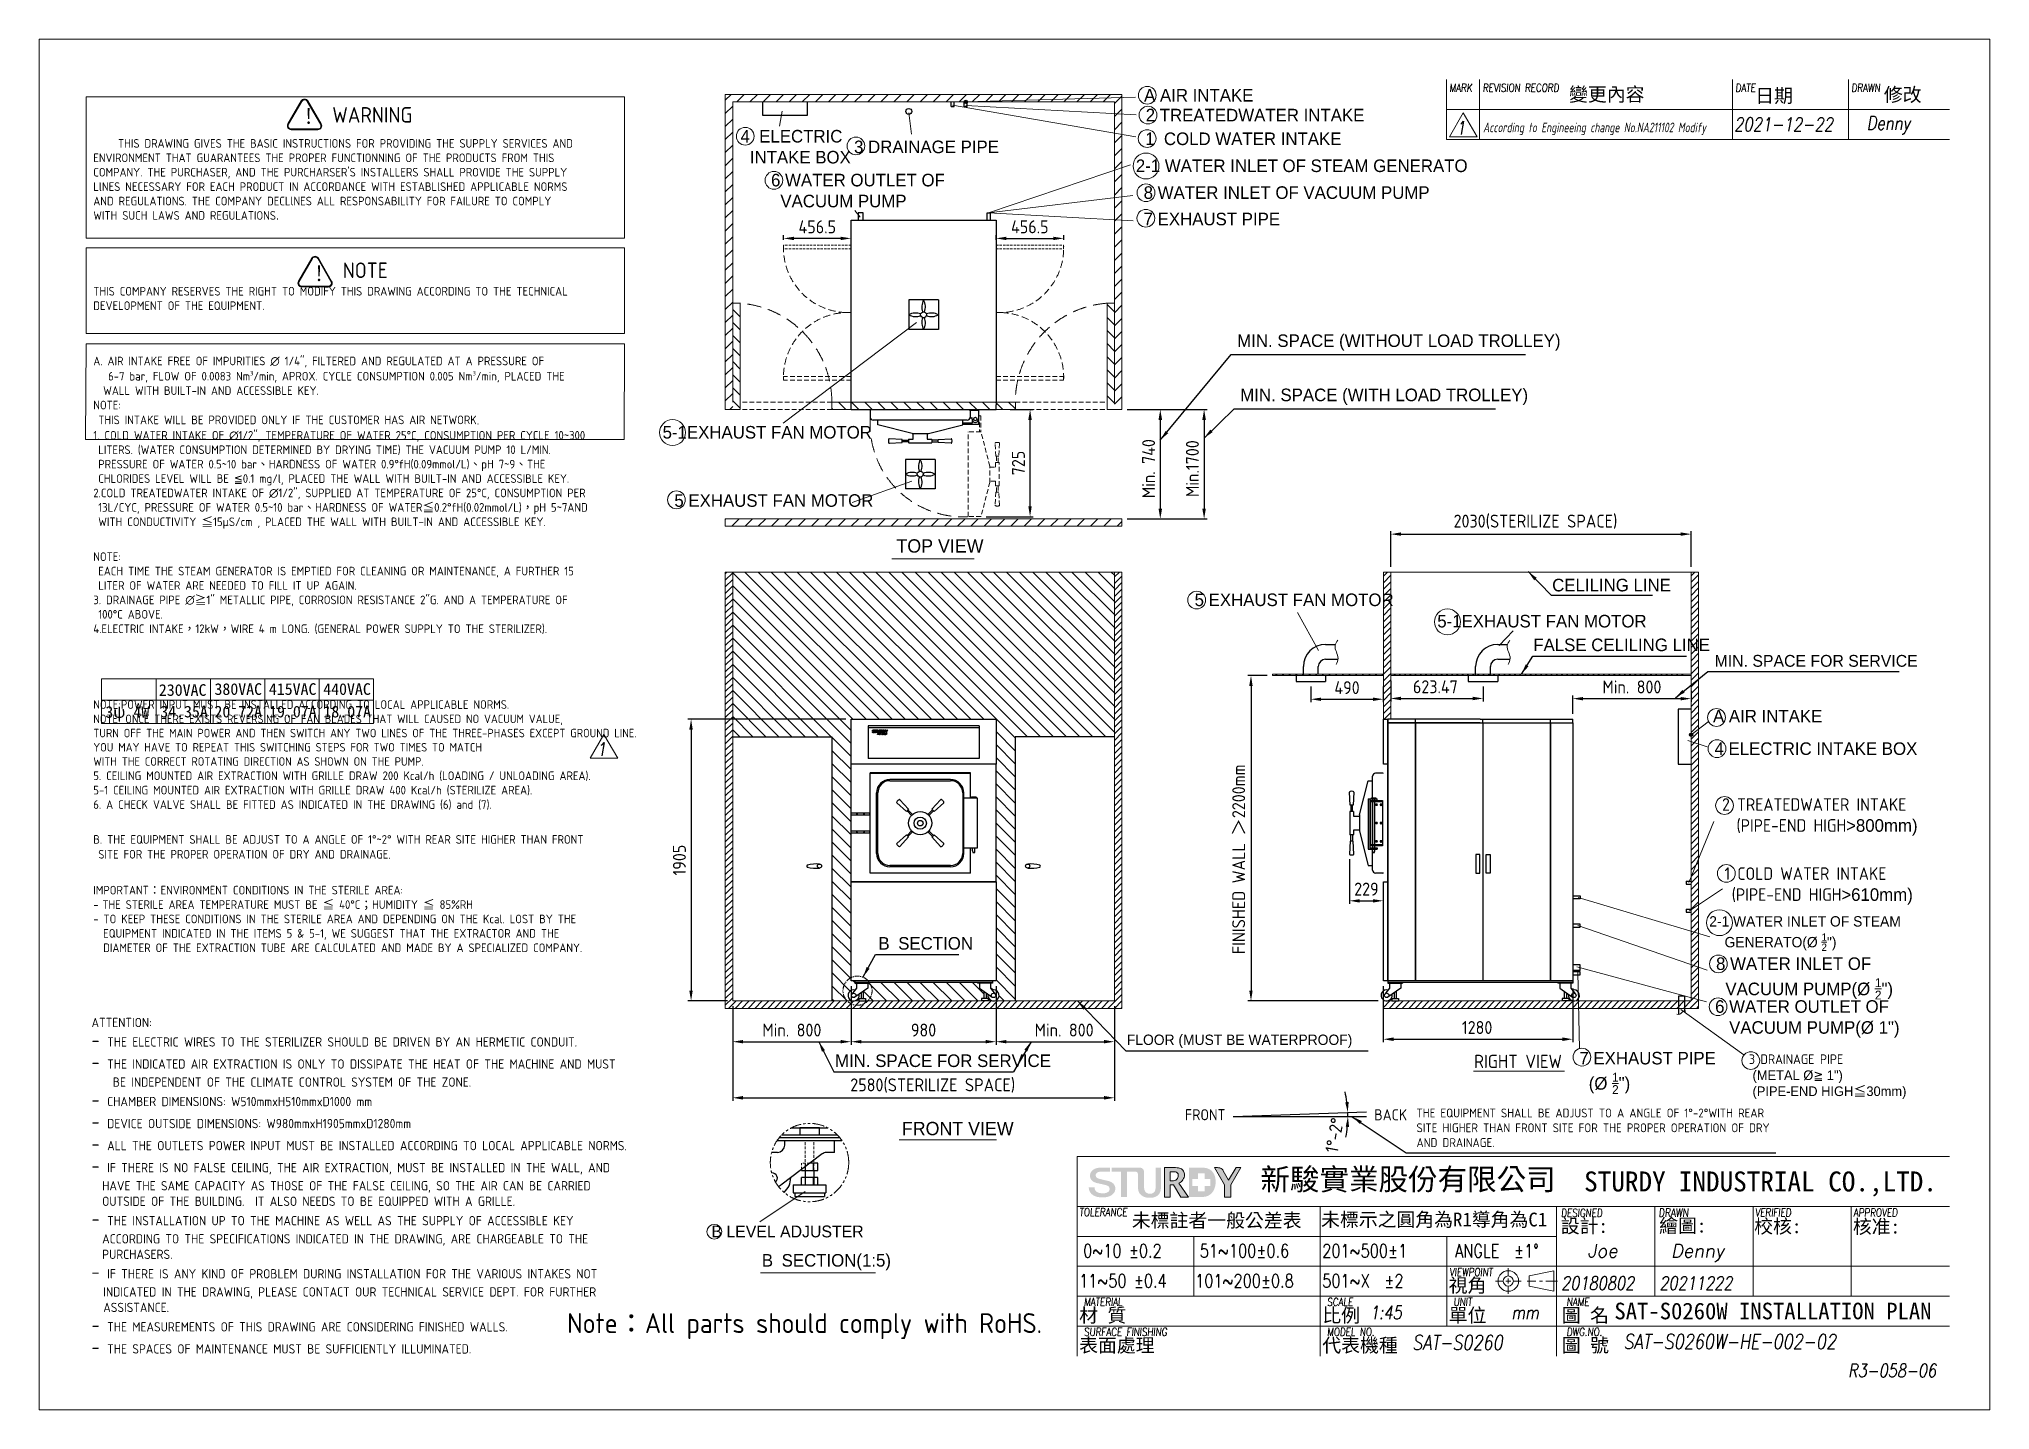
# Model space of a CAD drawing. Header units: millimetres. Extents: x -215875 to 27803, y -2277 to 9251.
# Drawn here: x 14618 to 27803, y -19 to 9251 of the extents above; entities outside this region: 2.
import ezdxf

# ---------------------------------------------------------------- set-up
doc = ezdxf.new("R2010")
doc.units = ezdxf.units.MM
doc.header["$MEASUREMENT"] = 0
for name, pattern in [('HIDDEN', [9.525, 6.35, -3.175]), ('HIDDEN2', [4.7625, 3.175, -1.5875]), ('PHANTOM2', [31.75, 15.875, -3.175, 3.175, -3.175, 3.175, -3.175])]:
    doc.linetypes.add(name, pattern=pattern)
doc.layers.get('0').update_dxf_attribs({"lineweight": 25})
for name, color, linetype, lineweight in [('D', 3, 'Continuous', 13), ('F', 7, 'Continuous', 15), ('H', 2, 'HIDDEN', 15), ('HIDDEN', 2, 'HIDDEN2', 9), ('S', 4, 'Continuous', 15), ('T', 4, 'Continuous', 15), ('標註', 5, 'Continuous', 9)]:
    doc.layers.add(name, color=color, linetype=linetype, lineweight=lineweight)
doc.styles.get("Standard").update_dxf_attribs({"font": 'KAIU.TTF'})
doc.styles.add('STU25', font='isocp2.shx')
doc.styles.add('Text', font='romans.shx', dxfattribs={"width": 0.8, "oblique": 10})
doc.dimstyles.new('STU25', dxfattribs={"dimscale": 35, "dimtxt": 2.5, "dimasz": 2, "dimexe": 0.6, "dimexo": 1, "dimgap": 1, "dimtad": 1, "dimdsep": 46, "dimtxsty": 'STU25', "dimcen": 2, "dimazin": 2, "dimtfac": 1, "dimtmove": 0, "dimatfit": 3, "dimfxl": 0, "dimtolj": 1, "dimtzin": 0, "dimarcsym": 0})
doc.dimstyles.new('STU25$7', dxfattribs={"dimscale": 35, "dimtxt": 2.5, "dimasz": 2, "dimexe": 1.25, "dimexo": 0.625, "dimgap": 1, "dimtad": 0, "dimdec": 4, "dimdsep": 46, "dimtxsty": 'STU25', "dimcen": 2.5, "dimazin": 2, "dimtfac": 1, "dimtdec": 4, "dimtmove": 0, "dimatfit": 3, "dimfxl": 0, "dimtolj": 1, "dimtzin": 0, "dimarcsym": 0})
pattern_1 = [(135, (238086.98, 22959.723), (-44.194174, -44.194174), [])]
pattern_2 = [(135, (204338.61, 3484.43), (-44.194174, -44.194174), [])]
pattern_3 = [(45, (216401.17, 3111.028), (-22.097087, 22.097087), [])]

msp = doc.modelspace()

# ---------------------------------------------------------------- texts
at = {"layer": 'D', "color": 4}
msp.add_text('SAT-S0260W INSTALLATION PLAN', height=112.5, dxfattribs=at).set_placement((25265.075, 594.036))
at = {"layer": 'D', "attachment_point": 1}
for s, insert, char_height in [('{\\FARISOP2.SHX|c0;{\\C3;A AIR INTAKE}}', (22086.304, 8913.261), 85), ('{\\FARISOP3.SHX|c0;{\\C3;2 \\FARISOP2.SHX|c0;TREATEDWATER INTAKE}}', (22097.49, 8779.035), 85), ('{\\FARISOP2.SHX|c0;{\\C3;4  ELECTRIC\\P  INTAKE BOX}}', (19359.02, 8636.153), 85), ('{\\FARISOP2.SHX|c0;{\\C3;1  COLD WATER INTAKE}}', (22094.22, 8618.894), 85), ('{\\FARISOP2.SHX|c0;{\\C3;3 DRAINAGE PIPE}}', (20126.3, 8564.101), 85), ('{\\FARISOP2.SHX|c0;{\\C3;6 WATER OUTLET OF \\P\\Farsimp.shx|c0;  \\FARISOP2.SHX|c0;VACUUM PUMP}}', (19565.25, 8339.498), 85), ('{\\FARISOP2.SHX|c0;{\\C3;2-1 WATER INLET OF STEAM GENERATO}}', (22030.741, 8436.334), 85), ('{\\FARISOP2.SHX|c0;{\\C3;8 WATER INLET OF VACUUM PUMP}}', (22083.535, 8255.034), 85), ('{\\FARISOP2.SHX|c0;{\\C3;7 EXHAUST PIPE}}', (22083.164, 8076.182), 85), ('{\\FARISOP2.SHX|c0;{\\C3;MIN. SPACE (WITHOUT LOAD TROLLEY)}}', (22715.716, 7253.671), 85), ('{\\FARISOP2.SHX|c0;{\\C3;MIN. SPACE (WITH LOAD TROLLEY)}}', (22736.434, 6887.153), 85), ('{\\FARISOP2.SHX|c0;{\\C3;5-1EXHAUST FAN MOTOR}}', (18832.371, 6634.384), 85), ('{\\FARISOP2.SHX|c0;{\\C3;5 EXHAUST FAN MOTOR}}', (18911.911, 6172.985), 85), ('{\\FARISOP2.SHX|c0;{\\C11;TOP VIEW}}', (20412.606, 5868.32), 90), ('{\\FARISOP1.SHX|c0;{\\C3;CELILING LINE}}', (24844.418, 5601.099), 85), ('{\\FARISOP2.SHX|c0;{\\C3;5 EXHAUST FAN MOTOR}}', (22427.842, 5501.623), 85), ('{\\FARISOP2.SHX|c0;{\\C3;5-1EXHAUST FAN MOTOR}}', (24067.844, 5357.255), 85), ('{\\FARISOP2.SHX|c0;{\\C3;FALSE CELILING LINE}}', (24716.686, 5197.117), 85), ('{\\FARISOP2.SHX|c0;{\\C3;MIN. SPACE FOR SERVICE}}', (25941.854, 5086.353), 80), ('{\\FARISOP2.SHX|c0;{\\C3;A AIR INTAKE}}', (25931.115, 4715.018), 85), ('{\\FARISOP2.SHX|c0;{\\C3;4 ELECTRIC INTAKE BOX}}', (25941.364, 4495.26), 85), ('{\\A1;\\FARISOP3.SHX|c0;{\\C3;2\\FARISOP2.SHX|c0;-1\\FARISOP3.SHX|c0; \\FARISOP2.SHX|c0;WATER INLET OF STEAM \\P  \\Farsimp.shx|c0; \\FARISOP2.SHX|c0; GENERATO(%%C {\\H0.7x;\\S1/2;}\\H1.0003x;")}}', (25905.542, 3319.919), 70), ('{\\FARISOP2.SHX|c0;{\\C3;B\\f標楷體|b0|i0|c136|p65; \\FARISOP2.SHX|c0;SECTION}}', (20291.065, 3178.808), 85), ('{\\A1;\\FARISOP2.SHX|c0;{\\C3;8 WATER INLET OF \\P  VACUUM PUMP(%%C {\\H0.7x;\\S1/2;}\\H1.0003x;")}}', (25951.872, 3041.285), 85), ('{\\FARISOP2.SHX|c0;{\\C3;6 WATER OUTLET OF \\P   VACUUM PUMP(%%C 1")}}', (25945.586, 2751.742), 85), ('{\\FARISOP2.SHX|c0;{\\C3;FLOOR (MUST BE WATERPROOF)}}', (21969.993, 2519.295), 70), ('{\\FARISOP2.SHX|c0;{\\C3;MIN. SPACE FOR SERVICE}}', (19997.807, 2385.086), 85), ('{\\Fisocp2.shx;\\C11;RIGHT VIEW}', (24316.414, 2383.103), 90), ('{\\A1;\\FARISOP2.SHX|c0;{\\C3;7 EXHAUST PIPE\\P  (%%C {\\H0.7x;\\S1/2;}")}}', (25028.433, 2402.54), 85), ('{\\Fisocp2.shx;\\C3;THE EQUIPMENT SHALL BE ADJUST TO A ANGLE OF 1%%d-2%%dWITH REAR \\PSITE HIGHER THAN FRONT SITE FOR THE PROPER OPERATION OF DRY \\PAND DRAINAGE.}', (23927.486, 2019.188), 60), ('{\\FARISOP2.SHX|c0;{\\C11;FRONT VIEW}}', (20449.411, 1929.23), 90)]:
    msp.add_mtext(s, dxfattribs=dict(at, insert=insert, char_height=char_height))
at = {"layer": 'D', "color": 11, "attachment_point": 1, "style": 'STU25'}
for s, insert, char_height in [('{\\f標楷體|b0|i0|c136|p65;!}', (16404.224, 8782.392), 105), ('WARNING', (16600.062, 8790.528), 105), ('{\\A1;}\\P{\\A1;\\H0.70420x;     THIS DRAWING GIVES THE BASIC INSTRUCTIONS FOR PROVIDING THE SUPPLY SERVICES AND}\\P{\\A1;\\H0.70420x;ENVIRONMENT THAT GUARANTEES THE PROPER FUNCTIONNING OF THE PRODUCTS FROM THIS }\\P{\\A1;\\H0.70420x;COMPANY. THE PURCHASER, AND THE PURCHARSER\'S INSTALLERS SHALL PROVIDE THE SUPPLY }\\P{\\A1;\\H0.70420x;LlNES NECESSARY FOR EACH PRODUCT IN ACCORDANCE WITH ESTABLlSHED APPLlCABLE NORMS }\\P{\\A1;\\H0.70420x;AND REGULATIONS. THE COMPANY DECLlNES ALL RESPONSABILlTY FOR FAILURE TO COMPLY }\\P{\\A1;\\H0.70420x;WITH SUCH LAWS AND REGULATIONS}{\\A1;\\Farsimp.shx;\\H0.70420x;.}\\P{\\A1;\\Farsimp.shx;\\H0.70420x;}\\P{\\A1;\\Farsimp.shx;\\H0.70420x;}\\P{\\A1;\\Fisocp.shx;\\H0.70420x;}\\P{\\A1;\\Fisocp.shx;\\H0.70420x;THIS COMPANY RESERVES THE RIGHT TO MODIFY THIS DRAWING ACCORDING TO THE TECHNICAL }\\P{\\A1;\\Fisocp.shx;\\H0.70420x;DEVELOPMENT OF THE EQUIPMENT.}\\P{\\A1;\\Fisocp.shx;\\H0.70420x;}\\P{\\A1;\\Fisocp.shx;\\H0.70420x;}\\P{\\A1;\\Fisocp.shx;\\H0.70420x;A. AIR INTAKE FREE OF IMPURITIES ∅ 1/4", FILTERED AND REGULATED AT A PRESSURE OF }\\P{\\A1;\\Fisocp.shx;\\H0.70420x;   6-7 bar, FLOW OF 0.0083 Nm{\\A1;\\Fisocp.shx;\\H0.49294x;\\S3^ ;}}{\\A1;\\Fisocp.shx;\\H0.70441x;/min, APROX. CYCLE CONSUMPTION 0.005 Nm{\\A1;\\Fisocp.shx;\\H0.49309x;\\S3^ ;}}{\\A1;\\Fisocp.shx;\\H0.70462x;/min, PLACED THE }\\P{\\A1;\\Fisocp.shx;\\H0.70462x;  WALL WITH BUILT-IN AND ACCESSIBLE KEY.}\\P{\\A1;\\Fisocp.shx;\\H0.70462x;NOTE:}\\P{\\A1;\\Fisocp.shx;\\H0.70462x; THIS INTAKE WILL BE PROVIDED ONLY IF THE CUSTOMER HAS AIR NETWORK}{\\A1;\\Fisocp.shx;\\H0.77508x;.}\\P{\\A1;\\Fisocp.shx;\\H0.70432x;1. COLD WATER INTAKE OF ∅1/2", TEMPERATURE OF WATER 25°C, CONSUMPTION PER CYCLE 10~300 }\\P{\\A1;\\Fisocp.shx;\\H0.70432x; LITERS. (WATER CONSUMPTION DETERMINED BY DRYING TIME) THE VACUUM PUMP 10 L/MIN. }\\P{\\A1;\\Fisocp.shx;\\H0.70432x; PRESSURE OF WATER 0.5~10 bar}{\\A1;\\f標楷體|b0|i0|c136|p65;\\H0.70432x;、}{\\A1;\\Fisocp.shx;\\H0.70432x;HARDNESS OF WATER 0.9°fH(0.09mmol/L)}{\\A1;\\f標楷體|b0|i0|c136|p65;\\H0.70432x;、}{\\A1;\\Fisocp.shx;\\H0.70432x;pH 7~9}{\\A1;\\f標楷體|b0|i0|c136|p65;\\H0.70432x;、}{\\A1;\\Fisocp.shx;\\H0.70432x;THE }\\P{\\A1;\\Fisocp.shx;\\H0.70432x; CHLORIDES LEVEL WILL BE }{\\A1;\\f新細明體|b0|i0|c136|p16;\\H0.70432x;≦}{\\A1;\\Fisocp.shx;\\H0.70432x;0.1 mg/l, PLACED THE WALL WITH BUILT-IN AND ACCESSIBLE KEY.}\\P{\\A1;\\Fisocp.shx;\\H0.70432x;2.COLD TREATEDWATER INTAKE OF ∅1/2", SUPPLIED AT TEMPERATURE OF 25°C, CONSUMPTION PER }\\P{\\A1;\\Fisocp.shx;\\H0.70432x; 13L/CYC, PRESSURE OF WATER 0.5~10 bar}{\\A1;\\f標楷體|b0|i0|c136|p65;\\H0.70432x;、}{\\A1;\\Fisocp.shx;\\H0.70432x;HARDNESS OF WATER}{\\A1;\\f標楷體|b0|i0|c136|p65;\\H0.70432x;≦}{\\A1;\\Fisocp.shx;\\H0.70432x;0.2°fH(0.02mmol/L)}{\\A1;\\f標楷體|b0|i0|c136|p65;\\H0.70432x;，}{\\A1;\\Fisocp.shx;\\H0.70432x;pH 5~7AND }\\P{\\A1;\\Fisocp.shx;\\H0.70432x; WITH CONDUCTIVITY }{\\A1;\\f標楷體|b0|i0|c136|p65;\\H0.70432x;≦}{\\A1;\\Fisocp.shx;\\H0.70432x;15μS/cm , PLACED THE WALL WITH BUILT-IN AND ACCESSIBLE KEY.}\\P{\\A1;\\Fisocp.shx;\\H0.70432x;}\\P{\\A1;\\Fisocp.shx;\\H0.70432x;NOTE:}\\P{\\A1;\\Fisocp.shx;\\H0.70432x; EACH TIME THE STEAM GENERATOR IS EMPTIED FOR CLEANING OR MAINTENANCE, A FURTHER 15 }\\P{\\A1;\\Fisocp.shx;\\H0.70432x; LITER OF WATER ARE NEEDED TO FILL IT UP AGAIN.}\\P{\\A1;\\Fisocp.shx;\\H0.70432x;3. DRAINAGE PIPE ∅}{\\A1;\\f標楷體|b0|i0|c136|p65;\\H0.70432x;≧}{\\A1;\\Fisocp.shx;\\H0.70432x;1" METALLIC PIPE, CORROSION RESISTANCE 2"G. AND A TEMPERATURE OF }\\P{\\A1;\\Fisocp.shx;\\H0.70432x; 100°C ABOVE.}\\P{\\A1;\\Fisocp.shx;\\H0.70432x;4.ELECTRIC INTAKE}{\\A1;\\f標楷體|b0|i0|c136|p65;\\H0.70432x;，}{\\A1;\\Fisocp.shx;\\H0.70432x;12kW}{\\A1;\\f標楷體|b0|i0|c136|p65;\\H0.70432x;，}{\\A1;\\Fisocp.shx;\\H0.70432x;WIRE 4 m LONG. (GENERAL POWER SUPPLY TO THE STERILIZER).}\\P{\\A1;\\Fisocp.shx;\\H0.70432x;}\\P{\\A1;\\Fisocp.shx;\\H0.70432x;}\\P{\\A1;\\Fisocp.shx;\\H0.70432x;}\\P{\\A1;\\Fisocp.shx;\\H0.70432x;NOTE:POWER INPUT MUST BE INSTALLED ACCORDING TO LOCAL APPLICABLE NORMS.}\\P{\\A1;\\H0.69367x;NOTE: ONCE THERE EXISTS REVERSING OF FAN BLADES THAT WILL CAUSED NO VACUUM VALUE, }\\P{\\A1;\\H0.69367x;TURN OFF THE MAIN POWER AND THEN SWITCH ANY TWO LINES OF THE THREE-PHASES EXCEPT GROUND LINE. }\\P{\\A1;\\H0.69367x;YOU MAY HAVE TO REPEAT THIS SWITCHING STEPS FOR TWO TIMES TO MATCH }\\P{\\A1;\\H0.69367x;WITH THE CORRECT ROTATING DIRECTION AS SHOWN ON THE PUMP. }\\P{\\A1;\\Fisocp.shx;\\H0.70432x;5. CEILING MOUNTED AIR EXTRACTION WITH GRILLE DRAW 200 Kcal/h (LOADING / UNLOADING AREA).}\\P{\\A1;\\Fisocp.shx;\\H0.70432x;5-1 CEILING MOUNTED AIR EXTRACTION WITH GRILLE DRAW 400 Kcal/h (STERILIZE AREA).}\\P{\\A1;\\Fisocp.shx;\\H0.70432x;6. A CHECK VALVE SHALL BE FITTED AS INDICATED IN THE DRAWING (6) and (7).}\\P{\\A1;\\Fisocp.shx;\\H0.70432x;}\\P{\\A1;\\Fisocp.shx;\\H0.70432x;B. THE EQUIPMENT SHALL BE ADJUST TO A ANGLE OF 1°~2° WITH REAR SITE HIGHER THAN FRONT }\\P{\\A1;\\Fisocp.shx;\\H0.70432x; SITE FOR THE PROPER OPERATION OF DRY AND DRAINAGE}{\\A1;\\Fisocp.shx;\\H0.77475x;.}\\P{\\A1;\\Fisocp.shx;\\H0.77475x;}\\P{\\A1;\\Fisocp.shx;\\H0.70402x;IMPORTANT}{\\A1;\\f標楷體|b0|i0|c136|p65;\\H0.70402x;：}{\\A1;\\Fisocp.shx;\\H0.70402x;ENVIRONMENT CONDITIONS IN THE STERILE AREA:}\\P{\\A1;\\Fisocp.shx;\\H0.70402x;-}{\\A1;\\Fisocp.shx;\\H0.49577x; }{\\A1;\\Fisocp.shx;\\H0.70402x;THE STERILE AREA TEMPERATURE MUST BE }{\\A1;\\f標楷體|b0|i0|c136|p65;\\H0.70402x;≦}{\\A1;\\Fisocp.shx;\\H0.70402x; 40°C}{\\A1;\\f標楷體|b0|i0|c136|p65;\\H0.70402x;；}{\\A1;\\Fisocp.shx;\\H0.70402x;HUMIDITY }{\\A1;\\f標楷體|b0|i0|c136|p65;\\H0.70402x;≦}{\\A1;\\Fisocp.shx;\\H0.70402x; 85%RH}\\P{\\A1;\\Fisocp.shx;\\H0.70402x;- TO KEEP THESE CONDITIONS IN THE STERILE AREA AND DEPENDING ON THE Kcal. LOST BY THE }\\P{\\A1;\\Fisocp.shx;\\H0.70402x;  EQUIPMENT INDICATED IN THE ITEMS 5 & 5-1, WE SUGGEST THAT THE EXTRACTOR AND THE }\\P{\\A1;\\Fisocp.shx;\\H0.70402x;  DIAMETER OF THE EXTRACTION TUBE ARE CALCULATED AND MADE BY A SPECIALIZED COMPANY.}', (14985.019, 8712.628), 83), ('{\\f標楷體|b0|i0|c136|p65;!}', (16474.828, 7719.421), 105), ('NOTE', (16670.666, 7739.758), 105), ('{\\f標楷體|b0|i0|c136|p65;230VAC}', (15428.152, 4888.456), 78.75), ('{\\f標楷體|b0|i0|c136|p65;380VAC}', (15803.929, 4894.951), 78.75), ('{\\f標楷體|b0|i0|c136|p65;415VAC}', (16171.429, 4894.951), 78.75), ('{\\f標楷體|b0|i0|c136|p65;440VAC}', (16538.929, 4894.951), 78.75), ('{\\f標楷體|b0|i0|c136|p65;3ψ 4W}', (15066.495, 4739.881), 78.75), ('{\\f標楷體|b0|i0|c136|p65;34.35A}', (15437.576, 4742.684), 78.75), ('{\\f標楷體|b0|i0|c136|p65;20.72A}', (15803.811, 4742.684), 78.75), ('{\\f標楷體|b0|i0|c136|p65;19.07A}', (16172.999, 4742.684), 78.75), ('{\\f標楷體|b0|i0|c136|p65;18.07A}', (16540.499, 4742.684), 78.75), ('{\\Fisocp.shx|c1;ATTENTION:\\P\\H1.42x;- \\H0.704225x;THE ELECTRIC WIRES TO THE STERILIZER SHOULD BE DRIVEN BY AN HERMETIC CONDUIT.  \\P\\H1.42x;- \\H0.704225x;THE INDICATED AIR EXTRACTION IS ONLY TO DISSIPATE THE HEAT OF THE MACHINE AND MUST \\P    BE INDEPENDENT OF THE CLIMATE CONTROL SYSTEM OF THE ZONE.\\P\\H1.42x;- \\H0.704225x;CHAMBER DIMENSIONS: W510mmxH510mmxD1000 mm\\P\\H1.42x;- \\H0.704225x;DEVICE OUTSIDE DIMENSIONS: W980mmxH1905mmxD1280mm\\P\\H1.42x;- \\H0.704225x;ALL THE OUTLETS POWER INPUT MUST BE INSTALLED ACCORDING TO LOCAL APPLICABLE NORMS.\\P\\H1.42x;- \\H0.704225x;IF THERE IS NO FALSE CEILING, THE AIR EXTRACTION, MUST BE INSTALLED IN THE WALL, AND \\P  HAVE THE SAME CAPACITY AS THOSE OF THE FALSE CEILING, SO THE AIR CAN BE CARRIED \\P  OUTSIDE OF THE BUILDING.  IT ALSO NEEDS TO BE EQUIPPED WITH A GRILLE.\\P\\H1.42x;- \\H0.704225x;THE INSTALLATION UP TO THE MACHINE AS WELL AS THE SUPPLY OF ACCESSIBLE KEY \\P  ACCORDING TO THE SPECIFICATIONS INDICATED IN THE DRAWING, ARE CHARGEABLE TO THE \\P  PURCHASERS.\\H1.1x; \\P\\H1.291x;- \\H0.704176x;IF THERE IS ANY KIND OF PROBLEM DURING INSTALLATION FOR THE VARIOUS INTAKES NOT \\P\\H1.1x;  \\H0.909091x;INDICATED IN THE DRAWING, PLEASE CONTACT OUR TECHNICAL SERVICE DEPT. FOR FURTHER \\P\\H1.1x;  \\H0.909091x;ASSISTANCE.\\P\\H1.42x;- \\H0.704225x;THE MEASUREMENTS OF THIS DRAWING ARE CONSIDERING FINISHED WALLS.\\P\\H1.42x;- \\H0.704225x;THE SPACES OF MAINTENANCE MUST BE SUFFICIENTLY ILLUMINATED.}', (14973.031, 2632.501), 62.94331)]:
    msp.add_mtext(s, dxfattribs=dict(at, insert=insert, char_height=char_height))
at = {"layer": 'D', "attachment_point": 1, "style": 'STU25'}
for s, insert, char_height in [('{2 {\\C3;TREATEDWATER INTAKE\\P\\C256;}  {\\C3;(PIPE-END HIGH\\f新細明體|b0|i0|c136|p18;>\\FARISOP2.SHX|c0;800mm)}}', (25992.734, 4117.542), 85), ('{1 {\\C3;COLD WATER INTAKE\\P (PIPE-END HIGH\\f新細明體|b0|i0|c136|p18;>\\FARISOP2.SHX|c0;610mm)}}', (26009.102, 3650.247), 85), ('{3 {\\C3;DRAINAGE PIPE \\P\\Farsimp.shx|c0; \\FARISOP2.SHX|c0;(METAL %%C\\f新細明體|b0|i0|c136|p18;≧\\FARISOP2.SHX|c0; 1")\\P\\Farsimp.shx|c0; \\FARISOP2.SHX|c0;(PIPE-END HIGH\\f標楷體|b0|i0|c136|p65;≦\\FARISOP2.SHX|c0;30mm)}}', (26174.275, 2385.569), 65)]:
    msp.add_mtext(s, dxfattribs=dict(at, insert=insert, char_height=char_height))
at = {"layer": 'D', "char_height": 75, "width": 218.181, "attachment_point": 1}
for s, insert in [('{\\Fisocp2.shx;FRONT}', (22363.166, 2014.97)), ('{\\Fisocp2.shx;BACK}', (23641.689, 2014.519))]:
    msp.add_mtext(s, dxfattribs=dict(at, insert=insert))
at = {"layer": 'D', "color": 11, "attachment_point": 1}
for s, insert, char_height in [('{\\FARISOP2.SHX|c0;{\\C3;B LEVEL ADJUSTER}}', (19162.526, 1228.22), 80), ('{\\FARISOP2.SHX|c0;B\\f標楷體|b0|i0|c136|p65; \\FARISOP2.SHX|c0;SECTION(1:5)}', (19503.277, 1035.483), 85)]:
    msp.add_mtext(s, dxfattribs=dict(at, insert=insert, char_height=char_height))
at = {"layer": 'D', "color": 0, "insert": (18187.477, 635.978), "char_height": 135.00867, "attachment_point": 1, "style": 'STU25'}
msp.add_mtext('Note{\\f標楷體|b0|i0|c136|p65;：}All parts should comply with RoHS.', dxfattribs=at)
at = {"layer": 'F', "color": 1, "lineweight": 15, "style": 'Text', "oblique": 5, "width": 0.8}
for s, p in [('MARK', (24149.051, 8894.497)), ('REVISION RECORD', (24374.051, 8894.497)), ('DATE', (26082.222, 8894.497)), ('DRAWN', (26865.95, 8894.497))]:
    msp.add_text(s, height=54, dxfattribs=at).set_placement(p)
at = {"layer": 'F', "lineweight": -3}
for s, p in [('變更內容', (24958.484, 8830.012)), ('日期', (26216.666, 8821.112)), ('修改', (27085.871, 8828.232))]:
    msp.add_text(s, height=93.4085, dxfattribs=at).set_placement(p)
at = {"layer": 'T', "lineweight": 20, "style": 'Text', "oblique": 10, "width": 0.8}
for s, height, p in [('2021-12-22', 92, (26073.532, 8627.934)), ('Denny', 92, (26969.682, 8636.197)), ('1', 90, (24194.9, 8605.178)), ('1', 90, (18386.911, 4403.519)), ('20180802', 90, (24905.332, 794.251)), ('20211222', 90, (25569.082, 794.251)), ('1:45', 90, (23611.68, 595.374)), ('mm', 90, (24568.296, 595.629)), ('SAT-S0260', 99, (23898.64, 387.772)), ('SAT-S0260W-HE-002-02', 99, (25326.419, 394.065))]:
    msp.add_text(s, height=height, dxfattribs=at).set_placement(p)
at = {"layer": 'T', "lineweight": 20, "style": 'Text', "oblique": 10}
for s, p in [('Joe', (25082.652, 1012.164)), ('Denny', (25647.706, 1012.164))]:
    msp.add_text(s, height=90, dxfattribs=at).set_placement(p)
at = {"layer": 'T', "linetype": 'Continuous', "lineweight": 20, "attachment_point": 1, "style": 'Text'}
for s, insert, char_height in [('{\\Fisocp2.shx|c136;According to Engineeing change No.NA211102 Modify}', (24377.602, 8685.63), 65), ('{R3-058-06}', (26843.99, 293.024), 90)]:
    msp.add_mtext(s, dxfattribs=dict(at, insert=insert, char_height=char_height))
at = {"layer": '標註', "char_height": 20, "attachment_point": 1}
for insert in [(-215875.215, -2215.475), (-215729.292, -2277.19)]:
    msp.add_mtext('\\A1;', dxfattribs=dict(at, insert=insert))

# ---------------------------------------------------------------- blocks, each defined once
blk = doc.blocks.new('*D1')
at = {"layer": 'D', "color": 0, "lineweight": -2}
for p, q in [((23753, 4912), (23753, 4771)), ((23823, 4792), (24307, 4792)), ((24377, 4873), (24377, 4771))]:
    blk.add_line(p, q, dxfattribs=at)
at = {"layer": 'D', "color": 0}
for points in [[(23823, 4804), (23823, 4780), (23753, 4792)], [(24307, 4780), (24307, 4804), (24377, 4792)]]:
    blk.add_solid(points, dxfattribs=at)
at = {"layer": 'Defpoints', "color": 0}
for p in [(23753, 4947), (24377, 4908), (24377, 4792)]:
    blk.add_point(p, dxfattribs=at)
at = {"layer": 'D', "color": 0, "insert": (24055, 4871), "char_height": 87.5, "attachment_point": 5, "style": 'STU25'}
blk.add_mtext('\\A1;623.47', dxfattribs=at)
blk = doc.blocks.new('*D2')
at = {"layer": 'D', "color": 0, "lineweight": -2}
for p, q in [((19306, 2712), (19306, 2450)), ((20106, 2730), (20106, 2450)), ((19376, 2471), (20036, 2471))]:
    blk.add_line(p, q, dxfattribs=at)
at = {"layer": 'D', "color": 0}
for points in [[(19376, 2483), (19376, 2460), (19306, 2471)], [(20036, 2460), (20036, 2483), (20106, 2471)]]:
    blk.add_solid(points, dxfattribs=at)
at = {"layer": 'Defpoints', "color": 0}
for p in [(19306, 2747), (20106, 2765), (20106, 2471)]:
    blk.add_point(p, dxfattribs=at)
at = {"layer": 'D', "color": 0, "insert": (19706, 2550), "char_height": 87.5, "attachment_point": 5, "style": 'STU25'}
blk.add_mtext('\\A1;Min. 800', dxfattribs=at)
blk = doc.blocks.new('*D3')
at = {"layer": 'D', "color": 0, "lineweight": -2}
for p, q in [((21086, 2847), (21086, 2450)), ((21886, 2712), (21886, 2450)), ((21156, 2471), (21816, 2471))]:
    blk.add_line(p, q, dxfattribs=at)
at = {"layer": 'D', "color": 0}
for points in [[(21156, 2483), (21156, 2460), (21086, 2471)], [(21816, 2460), (21816, 2483), (21886, 2471)]]:
    blk.add_solid(points, dxfattribs=at)
at = {"layer": 'Defpoints', "color": 0}
for p in [(21086, 2882), (21886, 2747), (21886, 2471)]:
    blk.add_point(p, dxfattribs=at)
at = {"layer": 'D', "color": 0, "insert": (21546, 2550), "char_height": 87.5, "attachment_point": 5, "style": 'STU25'}
blk.add_mtext('\\A1;Min. 800', dxfattribs=at)
blk = doc.blocks.new('*D4')
at = {"layer": 'D', "color": 0, "lineweight": -2}
for p, q in [((24983, 4687), (24983, 4812)), ((25053, 4791), (25713, 4791)), ((25783, 4843), (25783, 4770))]:
    blk.add_line(p, q, dxfattribs=at)
at = {"layer": 'D', "color": 0}
for points in [[(25053, 4802), (25053, 4779), (24983, 4791)], [(25713, 4779), (25713, 4802), (25783, 4791)]]:
    blk.add_solid(points, dxfattribs=at)
at = {"layer": 'Defpoints', "color": 0}
for p in [(25783, 4878), (25783, 4791), (24983, 4652)]:
    blk.add_point(p, dxfattribs=at)
at = {"layer": 'D', "color": 0, "insert": (25383, 4870), "char_height": 87.5, "attachment_point": 5, "style": 'STU25'}
blk.add_mtext('\\A1;{\\Fisocp2.shx;Min. 800}', dxfattribs=at)
blk = doc.blocks.new('*D7')
at = {"layer": 'D', "color": 0, "lineweight": -2}
for p, q in [((23703, 2847), (23703, 2467)), ((24983, 2831), (24983, 2467)), ((23773, 2488), (24913, 2488))]:
    blk.add_line(p, q, dxfattribs=at)
at = {"layer": 'D', "color": 0}
for points in [[(23773, 2500), (23773, 2476), (23703, 2488)], [(24913, 2476), (24913, 2500), (24983, 2488)]]:
    blk.add_solid(points, dxfattribs=at)
at = {"layer": 'Defpoints', "color": 0}
for p in [(23703, 2882), (24983, 2866), (24983, 2488)]:
    blk.add_point(p, dxfattribs=at)
at = {"layer": 'D', "color": 0, "insert": (24337, 2567), "char_height": 87.5, "attachment_point": 5, "style": 'STU25'}
blk.add_mtext('\\A1;1280', dxfattribs=at)
blk = doc.blocks.new('*D8')
at = {"layer": 'D', "color": 0, "lineweight": -2}
for p, q in [((21971, 6746), (22217, 6746)), ((22196, 6676), (22196, 6076)), ((21971, 6006), (22217, 6006))]:
    blk.add_line(p, q, dxfattribs=at)
at = {"layer": 'D', "color": 0}
for points in [[(22208, 6676), (22184, 6676), (22196, 6746)], [(22184, 6076), (22208, 6076), (22196, 6006)]]:
    blk.add_solid(points, dxfattribs=at)
at = {"layer": 'Defpoints', "color": 0}
for p in [(21936, 6746), (21936, 6006), (22196, 6006)]:
    blk.add_point(p, dxfattribs=at)
at = {"layer": 'D', "color": 0, "insert": (22117, 6346), "char_height": 87.5, "attachment_point": 5, "rotation": 90, "style": 'STU25'}
blk.add_mtext('\\A1;{\\Fisocp2.shx;Min. 740}', dxfattribs=at)
blk = doc.blocks.new('*D9')
at = {"layer": 'D', "color": 0, "lineweight": -2}
for p, q in [((21971, 6746), (22513, 6746)), ((22492, 6676), (22492, 6076)), ((21971, 6006), (22513, 6006))]:
    blk.add_line(p, q, dxfattribs=at)
at = {"layer": 'D', "color": 0}
for points in [[(22504, 6676), (22480, 6676), (22492, 6746)], [(22480, 6076), (22504, 6076), (22492, 6006)]]:
    blk.add_solid(points, dxfattribs=at)
at = {"layer": 'Defpoints', "color": 0}
for p in [(21936, 6746), (21936, 6006), (22492, 6006)]:
    blk.add_point(p, dxfattribs=at)
at = {"layer": 'D', "color": 0, "insert": (22413, 6346), "char_height": 87.5, "attachment_point": 5, "rotation": 90, "style": 'STU25'}
blk.add_mtext('\\A1;{\\Fisocp2.shx;Min.1700}', dxfattribs=at)
blk = doc.blocks.new('*D10')
at = {"layer": 'D', "color": 0, "lineweight": -2}
for p, q in [((23213, 4873), (23213, 4766)), ((23283, 4787), (23633, 4787)), ((23703, 4873), (23703, 4766))]:
    blk.add_line(p, q, dxfattribs=at)
at = {"layer": 'D', "color": 0}
for points in [[(23283, 4798), (23283, 4775), (23213, 4787)], [(23633, 4775), (23633, 4798), (23703, 4787)]]:
    blk.add_solid(points, dxfattribs=at)
at = {"layer": 'Defpoints', "color": 0}
for p in [(23213, 4908), (23703, 4908), (23703, 4787)]:
    blk.add_point(p, dxfattribs=at)
at = {"layer": 'D', "color": 0, "insert": (23458, 4865), "char_height": 87.5, "attachment_point": 5, "style": 'STU25'}
blk.add_mtext('\\A1;490', dxfattribs=at)
blk = doc.blocks.new('*D11')
at = {"layer": 'D', "color": 0, "lineweight": -2}
for p, q in [((21181, 6746), (21337, 6746)), ((21316, 6091), (21316, 6676)), ((21019, 6021), (21337, 6021))]:
    blk.add_line(p, q, dxfattribs=at)
at = {"layer": 'D', "color": 0}
for points in [[(21327, 6676), (21304, 6676), (21316, 6746)], [(21304, 6091), (21327, 6091), (21316, 6021)]]:
    blk.add_solid(points, dxfattribs=at)
at = {"layer": 'Defpoints', "color": 0}
for p in [(21146, 6746), (21316, 6746), (20984, 6021)]:
    blk.add_point(p, dxfattribs=at)
at = {"layer": 'D', "color": 0, "insert": (21237, 6384), "char_height": 87.5, "attachment_point": 5, "rotation": 90, "style": 'STU25'}
blk.add_mtext('\\A1;725', dxfattribs=at)
blk = doc.blocks.new('*D12')
at = {"layer": 'D', "color": 0, "lineweight": -2}
for p, q in [((21086, 7893), (21086, 7924)), ((21543, 7893), (21543, 7924)), ((21156, 7903), (21473, 7903))]:
    blk.add_line(p, q, dxfattribs=at)
at = {"layer": 'D', "color": 0}
for points in [[(21156, 7914), (21156, 7891), (21086, 7903)], [(21473, 7891), (21473, 7914), (21543, 7903)]]:
    blk.add_solid(points, dxfattribs=at)
at = {"layer": 'Defpoints', "color": 0}
for p in [(21086, 7858), (21543, 7903), (21543, 7858)]:
    blk.add_point(p, dxfattribs=at)
at = {"layer": 'D', "color": 0, "insert": (21314, 7981), "char_height": 87.5, "attachment_point": 5, "style": 'STU25'}
blk.add_mtext('\\A1;456.5', dxfattribs=at)
blk = doc.blocks.new('*D13')
at = {"layer": 'D', "color": 0, "lineweight": -2}
for p, q in [((19650, 7893), (19650, 7924)), ((20106, 7893), (20106, 7924)), ((20036, 7903), (19720, 7903))]:
    blk.add_line(p, q, dxfattribs=at)
at = {"layer": 'D', "color": 0}
for points in [[(19720, 7914), (19720, 7891), (19650, 7903)], [(20036, 7891), (20036, 7914), (20106, 7903)]]:
    blk.add_solid(points, dxfattribs=at)
at = {"layer": 'Defpoints', "color": 0}
for p in [(19650, 7903), (19650, 7858), (20106, 7858)]:
    blk.add_point(p, dxfattribs=at)
at = {"layer": 'D', "color": 0, "insert": (19878, 7981), "char_height": 87.5, "attachment_point": 5, "style": 'STU25'}
blk.add_mtext('\\A1;456.5', dxfattribs=at)
blk = doc.blocks.new('*D14')
at = {"layer": 'D', "color": 0, "lineweight": -2}
for p, q in [((20106, 2847), (20106, 2450)), ((21086, 2847), (21086, 2450)), ((20176, 2471), (21016, 2471))]:
    blk.add_line(p, q, dxfattribs=at)
at = {"layer": 'D', "color": 0}
for points in [[(20176, 2483), (20176, 2460), (20106, 2471)], [(21016, 2460), (21016, 2483), (21086, 2471)]]:
    blk.add_solid(points, dxfattribs=at)
at = {"layer": 'Defpoints', "color": 0}
for p in [(20106, 2882), (21086, 2882), (21086, 2471)]:
    blk.add_point(p, dxfattribs=at)
at = {"layer": 'D', "color": 0, "insert": (20596, 2550), "char_height": 87.5, "attachment_point": 5, "style": 'STU25'}
blk.add_mtext('\\A1;980', dxfattribs=at)
blk = doc.blocks.new('*D22')
at = {"layer": 'D', "color": 0, "lineweight": -2}
for p, q in [((20071, 4652), (19004, 4652)), ((19025, 4582), (19025, 2817)), ((19271, 2747), (19004, 2747))]:
    blk.add_line(p, q, dxfattribs=at)
at = {"layer": 'D', "color": 0}
for points in [[(19036, 4582), (19013, 4582), (19025, 4652)], [(19013, 2817), (19036, 2817), (19025, 2747)]]:
    blk.add_solid(points, dxfattribs=at)
at = {"layer": 'Defpoints', "color": 0}
for p in [(20106, 4652), (19025, 2747), (19306, 2747)]:
    blk.add_point(p, dxfattribs=at)
at = {"layer": 'D', "color": 0, "insert": (18946, 3699), "char_height": 87.5, "attachment_point": 5, "rotation": 90, "style": 'STU25'}
blk.add_mtext('\\A1;1905', dxfattribs=at)
blk = doc.blocks.new('*D23')
at = {"layer": 'D', "color": 0, "lineweight": -2}
for p, q in [((23474, 3705), (23474, 3403)), ((23703, 3517), (23703, 3403)), ((23544, 3424), (23633, 3424))]:
    blk.add_line(p, q, dxfattribs=at)
at = {"layer": 'D', "color": 0}
for points in [[(23544, 3435), (23544, 3412), (23474, 3424)], [(23633, 3412), (23633, 3435), (23703, 3424)]]:
    blk.add_solid(points, dxfattribs=at)
at = {"layer": 'Defpoints', "color": 0}
for p in [(23474, 3740), (23703, 3552), (23703, 3424)]:
    blk.add_point(p, dxfattribs=at)
at = {"layer": 'D', "color": 0, "insert": (23589, 3503), "char_height": 87.5, "attachment_point": 5, "style": 'STU25'}
blk.add_mtext('\\A1;229', dxfattribs=at)
blk = doc.blocks.new('*D24')
at = {"layer": 'D', "color": 0, "lineweight": -2}
for p, q in [((19306, 2712), (19306, 2071)), ((21886, 2712), (21886, 2071)), ((19376, 2092), (21816, 2092))]:
    blk.add_line(p, q, dxfattribs=at)
at = {"layer": 'D', "color": 0}
for points in [[(19376, 2104), (19376, 2080), (19306, 2092)], [(21816, 2080), (21816, 2104), (21886, 2092)]]:
    blk.add_solid(points, dxfattribs=at)
at = {"layer": 'Defpoints', "color": 0}
for p in [(19306, 2747), (21886, 2747), (21886, 2092)]:
    blk.add_point(p, dxfattribs=at)
at = {"layer": 'D', "color": 0, "insert": (20658, 2175), "char_height": 87.5, "attachment_point": 5, "style": 'STU25'}
blk.add_mtext('\\A1;{\\Fisocp2.shx;2580(STERILIZE SPACE)', dxfattribs=at)
blk = doc.blocks.new('*D25')
at = {"layer": 'D', "color": 0, "lineweight": -2}
for start, end in [(7.1806, 12.3613), (0, 2), (349.6387, 354.8194)]:
    blk.add_arc((22689, 1966), 774, start, end, dxfattribs=at)
at = {"layer": 'D', "color": 0}
for points in [[(23446, 2062), (23469, 2064), (23463, 1993)], [(23472, 1895), (23449, 1896), (23464, 1966)]]:
    blk.add_solid(points, dxfattribs=at)
at = {"layer": 'Defpoints', "color": 0}
for p in [(23464, 1984), (23590, 1997), (22689, 1966), (22689, 1966), (23590, 1966)]:
    blk.add_point(p, dxfattribs=at)
at = {"layer": 'D', "color": 0, "insert": (23373, 1839), "char_height": 87.5, "attachment_point": 5, "rotation": 79.526, "style": 'STU25'}
blk.add_mtext('1%%D-2%%D', dxfattribs=at)
blk = doc.blocks.new('*D26')
at = {"layer": 'D', "color": 0, "lineweight": -2}
for p, q in [((23753, 5682), (23753, 5924)), ((23823, 5903), (25713, 5903)), ((25783, 5682), (25783, 5924))]:
    blk.add_line(p, q, dxfattribs=at)
at = {"layer": 'D', "color": 0}
for points in [[(23823, 5915), (23823, 5892), (23753, 5903)], [(25713, 5892), (25713, 5915), (25783, 5903)]]:
    blk.add_solid(points, dxfattribs=at)
at = {"layer": 'Defpoints', "color": 0}
for p in [(25783, 5903), (23753, 5647), (25783, 5647)]:
    blk.add_point(p, dxfattribs=at)
at = {"layer": 'D', "color": 0, "insert": (24178, 6035), "char_height": 87.5, "attachment_point": 1, "style": 'STU25'}
blk.add_mtext('\\A1;{\\Fisocp2.shx;2030(STERILIZE SPACE)}', dxfattribs=at)
blk = doc.blocks.new('*D27')
at = {"layer": 'D', "color": 0, "lineweight": -2}
for p, q in [((22918, 4947), (22788, 4947)), ((22809, 4877), (22809, 2817)), ((23668, 2747), (22788, 2747))]:
    blk.add_line(p, q, dxfattribs=at)
at = {"layer": 'D', "color": 0}
for points in [[(22820, 4877), (22797, 4877), (22809, 4947)], [(22797, 2817), (22820, 2817), (22809, 2747)]]:
    blk.add_solid(points, dxfattribs=at)
at = {"layer": 'Defpoints', "color": 0}
for p in [(22953, 4947), (22809, 2747), (23703, 2747)]:
    blk.add_point(p, dxfattribs=at)
at = {"layer": 'D', "color": 0, "insert": (22682, 3063), "char_height": 87.5, "attachment_point": 1, "rotation": 90, "style": 'STU25'}
blk.add_mtext('\\A1;{\\Fisocp2.shx;FINISHED WALL \\f新細明體|b0|i0|c136|p16;＞\\Fisocp2.shx;2200mm}', dxfattribs=at)
blk = doc.blocks.new('新駿LOGO')
at = {"layer": 'F'}
h = blk.add_hatch(color=256, dxfattribs=at)
edge = h.paths.add_edge_path()
edge.add_spline(control_points=[(-529.05, -442.14), (-529.05, -442.31), (-529.02, -442.45), (-528.95, -442.56), (-528.89, -442.68), (-528.8, -442.78), (-528.69, -442.85), (-528.57, -442.93), (-528.44, -442.98), (-528.29, -443.01), (-528.15, -443.05), (-527.99, -443.07), (-527.81, -443.07), (-527.62, -443.07), (-527.47, -443.05), (-527.33, -443.01), (-527.2, -442.97), (-527.09, -442.92), (-527.01, -442.86), (-526.93, -442.8), (-526.87, -442.73), (-526.83, -442.65), (-526.8, -442.57), (-526.78, -442.49), (-526.78, -442.41), (-526.78, -442.25), (-526.82, -442.13), (-526.91, -442.05), (-526.99, -441.97), (-527.08, -441.91), (-527.18, -441.88), (-527.36, -441.83), (-527.56, -441.77), (-527.79, -441.72), (-528.02, -441.67), (-528.3, -441.61), (-528.64, -441.53), (-528.85, -441.48), (-529.02, -441.41), (-529.16, -441.34), (-529.3, -441.26), (-529.41, -441.17), (-529.5, -441.07), (-529.58, -440.98), (-529.64, -440.87), (-529.67, -440.77), (-529.7, -440.66), (-529.72, -440.55), (-529.72, -440.43), (-529.72, -440.22), (-529.67, -440.03), (-529.57, -439.87), (-529.46, -439.71), (-529.33, -439.58), (-529.16, -439.47), (-528.99, -439.37), (-528.85, -439.31), (-528.64, -439.26), (-528.43, -439.21), (-528.13, -439.2), (-527.91, -439.2), (-527.66, -439.2), (-526.73, -439.2), (-526.73, -439.2), (-526.73, -439.2), (-526.73, -439.81), (-526.73, -439.81), (-526.73, -439.81), (-528.14, -439.8), (-528.28, -439.83), (-528.39, -439.85), (-528.48, -439.86), (-528.56, -439.9), (-528.65, -439.94), (-528.72, -440), (-528.78, -440.07), (-528.84, -440.14), (-528.87, -440.23), (-528.87, -440.34), (-528.87, -440.5), (-528.81, -440.62), (-528.7, -440.7), (-528.6, -440.79), (-528.46, -440.85), (-528.28, -440.9), (-528.27, -440.9), (-528.19, -440.92), (-528.07, -440.95), (-527.94, -440.98), (-527.8, -441.01), (-527.65, -441.05), (-527.49, -441.09), (-527.34, -441.12), (-527.19, -441.16), (-527.04, -441.19), (-526.94, -441.21), (-526.87, -441.23), (-526.71, -441.27), (-526.58, -441.34), (-526.46, -441.41), (-526.34, -441.49), (-526.24, -441.58), (-526.16, -441.67), (-526.08, -441.77), (-526.02, -441.88), (-525.98, -441.99), (-525.94, -442.1), (-525.92, -442.22), (-525.92, -442.33), (-525.92, -442.57), (-525.98, -442.78), (-526.09, -442.95), (-526.2, -443.12), (-526.35, -443.26), (-526.53, -443.37), (-526.71, -443.48), (-526.92, -443.55), (-527.15, -443.61), (-527.39, -443.66), (-527.62, -443.68), (-527.87, -443.68), (-528.14, -443.68), (-528.41, -443.65), (-528.65, -443.59), (-528.9, -443.53), (-529.11, -443.44), (-529.3, -443.31), (-529.48, -443.19), (-529.63, -443.03), (-529.74, -442.83), (-529.84, -442.64), (-529.9, -442.41), (-529.91, -442.14), (-529.91, -442.14), (-529.05, -442.14), (-529.05, -442.14)], knot_values=[0, 0, 0, 0, 1, 1, 1, 2, 2, 2, 3, 3, 3, 4, 4, 4, 5, 5, 5, 6, 6, 6, 7, 7, 7, 8, 8, 8, 9, 9, 9, 10, 10, 10, 11, 11, 11, 12, 12, 12, 13, 13, 13, 14, 14, 14, 15, 15, 15, 16, 16, 16, 17, 17, 17, 18, 18, 18, 19, 19, 19, 20, 20, 20, 21, 21, 21, 22, 22, 22, 23, 23, 23, 24, 24, 24, 25, 25, 25, 26, 26, 26, 27, 27, 27, 28, 28, 28, 29, 29, 29, 30, 30, 30, 31, 31, 31, 32, 32, 32, 33, 33, 33, 34, 34, 34, 35, 35, 35, 36, 36, 36, 37, 37, 37, 38, 38, 38, 39, 39, 39, 40, 40, 40, 41, 41, 41, 42, 42, 42, 43, 43, 43, 44, 44, 44, 45, 45, 45, 45], degree=3, periodic=0)
edge = h.paths.add_edge_path()
edge.add_spline(control_points=[(-522.53, -440.14), (-522.54, -440.04), (-522.57, -439.94), (-522.63, -439.9), (-522.77, -439.79), (-522.9, -439.81), (-522.9, -439.81), (-522.9, -439.81), (-523.02, -439.81), (-523.02, -439.81), (-523.02, -439.81), (-524.14, -439.81), (-524.14, -439.81), (-524.14, -439.81), (-524.14, -443.62), (-524.14, -443.62), (-524.14, -443.62), (-525.06, -443.62), (-525.06, -443.62), (-525.06, -443.62), (-525.06, -439.81), (-525.06, -439.81), (-525.06, -439.81), (-526.47, -439.81), (-526.47, -439.81), (-526.47, -439.81), (-526.47, -439.2), (-526.47, -439.2), (-526.47, -439.2), (-522.39, -439.2), (-522.39, -439.2)], knot_values=[5.578051, 5.578051, 5.578051, 5.578051, 6, 6, 6, 7, 7, 7, 8, 8, 8, 9, 9, 9, 10, 10, 10, 11, 11, 11, 12, 12, 12, 13, 13, 13, 14, 14, 14, 15, 15, 15, 15], degree=3, periodic=0)
edge.add_spline(control_points=[(-522.4, -439.2), (-522.31, -439.2), (-522.22, -439.2), (-522.22, -439.2), (-522.22, -439.2), (-521.96, -439.19), (-521.76, -439.41), (-521.58, -439.61), (-521.61, -439.85), (-521.61, -439.85), (-521.61, -439.85), (-521.61, -441.92), (-521.61, -441.92), (-521.61, -442.41), (-521.52, -442.73), (-521.36, -442.89), (-521.19, -443.05), (-520.97, -443.13), (-520.71, -443.13), (-520.45, -443.13), (-520.24, -443.05), (-520.09, -442.89), (-519.93, -442.74), (-519.86, -442.43), (-519.86, -441.98), (-519.86, -441.98), (-519.86, -439.2), (-519.86, -439.2), (-519.86, -439.2), (-519.05, -439.2), (-519.05, -439.2), (-519.05, -439.2), (-519.05, -441.92), (-519.05, -441.92), (-519.05, -442.43), (-519.12, -442.8), (-519.25, -443.02), (-519.38, -443.24), (-519.56, -443.42), (-519.8, -443.54), (-520.05, -443.67), (-520.35, -443.74), (-520.73, -443.74), (-521.09, -443.74), (-521.41, -443.68), (-521.67, -443.56), (-521.93, -443.44), (-522.14, -443.26), (-522.3, -443.03), (-522.45, -442.8), (-522.53, -442.42), (-522.53, -441.91), (-522.53, -441.91), (-522.53, -440.92), (-522.53, -440.14)], knot_values=[0.44538, 0.44538, 0.44538, 0.44538, 1, 1, 1, 2, 2, 2, 3, 3, 3, 4, 4, 4, 5, 5, 5, 6, 6, 6, 7, 7, 7, 8, 8, 8, 9, 9, 9, 10, 10, 10, 11, 11, 11, 12, 12, 12, 13, 13, 13, 14, 14, 14, 15, 15, 15, 16, 16, 16, 17, 17, 17, 17.603917, 17.603917, 17.603917, 17.603917], degree=3, periodic=0)
h = blk.add_hatch(color=256, dxfattribs=at)
edge = h.paths.add_edge_path()
edge.add_spline(control_points=[(-522.22, -439.2), (-522.22, -439.2), (-526.47, -439.2), (-526.47, -439.2)], knot_values=[14, 14, 14, 14, 15, 15, 15, 15], degree=3, periodic=0)
edge.add_spline(control_points=[(-526.47, -439.2), (-526.47, -439.2), (-526.47, -439.81), (-526.47, -439.81)], knot_values=[13, 13, 13, 13, 14, 14, 14, 14], degree=3, periodic=0)
edge.add_spline(control_points=[(-526.47, -439.81), (-526.47, -439.81), (-525.06, -439.81), (-525.06, -439.81)], knot_values=[12, 12, 12, 12, 13, 13, 13, 13], degree=3, periodic=0)
edge.add_spline(control_points=[(-525.06, -439.81), (-525.06, -439.81), (-525.06, -443.62), (-525.06, -443.62)], knot_values=[11, 11, 11, 11, 12, 12, 12, 12], degree=3, periodic=0)
edge.add_spline(control_points=[(-525.06, -443.62), (-525.06, -443.62), (-524.14, -443.62), (-524.14, -443.62)], knot_values=[10, 10, 10, 10, 11, 11, 11, 11], degree=3, periodic=0)
edge.add_spline(control_points=[(-524.14, -443.62), (-524.14, -443.62), (-524.14, -439.81), (-524.14, -439.81)], knot_values=[9, 9, 9, 9, 10, 10, 10, 10], degree=3, periodic=0)
edge.add_spline(control_points=[(-524.14, -439.81), (-524.14, -439.81), (-523.02, -439.81), (-523.02, -439.81)], knot_values=[8, 8, 8, 8, 9, 9, 9, 9], degree=3, periodic=0)
edge.add_spline(control_points=[(-523.02, -439.81), (-523.02, -439.81), (-522.9, -439.81), (-522.9, -439.81)], knot_values=[7, 7, 7, 7, 8, 8, 8, 8], degree=3, periodic=0)
edge.add_spline(control_points=[(-522.9, -439.81), (-522.9, -439.81), (-522.77, -439.79), (-522.63, -439.9)], knot_values=[6, 6, 6, 6, 7, 7, 7, 7], degree=3, periodic=0)
edge.add_spline(control_points=[(-522.63, -439.9), (-522.57, -439.94), (-522.54, -440.04), (-522.53, -440.14)], knot_values=[5.578051, 5.578051, 5.578051, 5.578051, 6, 6, 6, 6], degree=3, periodic=0)
edge.add_spline(control_points=[(-522.53, -440.14), (-522.53, -440.92), (-522.53, -441.91), (-522.53, -441.91)], knot_values=[17, 17, 17, 17, 17.603917, 17.603917, 17.603917, 17.603917], degree=3, periodic=0)
edge.add_spline(control_points=[(-522.53, -441.91), (-522.53, -442.42), (-522.45, -442.8), (-522.3, -443.03)], knot_values=[16, 16, 16, 16, 17, 17, 17, 17], degree=3, periodic=0)
edge.add_spline(control_points=[(-522.3, -443.03), (-522.14, -443.26), (-521.93, -443.44), (-521.67, -443.56)], knot_values=[15, 15, 15, 15, 16, 16, 16, 16], degree=3, periodic=0)
edge.add_spline(control_points=[(-521.67, -443.56), (-521.41, -443.68), (-521.09, -443.74), (-520.73, -443.74)], knot_values=[14, 14, 14, 14, 15, 15, 15, 15], degree=3, periodic=0)
edge.add_spline(control_points=[(-520.73, -443.74), (-520.35, -443.74), (-520.05, -443.67), (-519.8, -443.54)], knot_values=[13, 13, 13, 13, 14, 14, 14, 14], degree=3, periodic=0)
edge.add_spline(control_points=[(-519.8, -443.54), (-519.56, -443.42), (-519.38, -443.24), (-519.25, -443.02)], knot_values=[12, 12, 12, 12, 13, 13, 13, 13], degree=3, periodic=0)
edge.add_spline(control_points=[(-519.25, -443.02), (-519.12, -442.8), (-519.05, -442.43), (-519.05, -441.92)], knot_values=[11, 11, 11, 11, 12, 12, 12, 12], degree=3, periodic=0)
edge.add_spline(control_points=[(-519.05, -441.92), (-519.05, -441.92), (-519.05, -439.2), (-519.05, -439.2)], knot_values=[10, 10, 10, 10, 11, 11, 11, 11], degree=3, periodic=0)
edge.add_spline(control_points=[(-519.05, -439.2), (-519.05, -439.2), (-519.86, -439.2), (-519.86, -439.2)], knot_values=[9, 9, 9, 9, 10, 10, 10, 10], degree=3, periodic=0)
edge.add_spline(control_points=[(-519.86, -439.2), (-519.86, -439.2), (-519.86, -441.98), (-519.86, -441.98)], knot_values=[8, 8, 8, 8, 9, 9, 9, 9], degree=3, periodic=0)
edge.add_spline(control_points=[(-519.86, -441.98), (-519.86, -442.43), (-519.93, -442.74), (-520.09, -442.89)], knot_values=[7, 7, 7, 7, 8, 8, 8, 8], degree=3, periodic=0)
edge.add_spline(control_points=[(-520.09, -442.89), (-520.24, -443.05), (-520.45, -443.13), (-520.71, -443.13)], knot_values=[6, 6, 6, 6, 7, 7, 7, 7], degree=3, periodic=0)
edge.add_spline(control_points=[(-520.71, -443.13), (-520.97, -443.13), (-521.19, -443.05), (-521.36, -442.89)], knot_values=[5, 5, 5, 5, 6, 6, 6, 6], degree=3, periodic=0)
edge.add_spline(control_points=[(-521.36, -442.89), (-521.52, -442.73), (-521.61, -442.41), (-521.61, -441.92)], knot_values=[4, 4, 4, 4, 5, 5, 5, 5], degree=3, periodic=0)
edge.add_spline(control_points=[(-521.61, -441.92), (-521.61, -441.92), (-521.61, -439.85), (-521.61, -439.85)], knot_values=[3, 3, 3, 3, 4, 4, 4, 4], degree=3, periodic=0)
edge.add_spline(control_points=[(-521.61, -439.85), (-521.61, -439.85), (-521.58, -439.61), (-521.76, -439.41)], knot_values=[2, 2, 2, 2, 3, 3, 3, 3], degree=3, periodic=0)
edge.add_spline(control_points=[(-521.76, -439.41), (-521.96, -439.19), (-522.22, -439.2), (-522.22, -439.2)], knot_values=[1, 1, 1, 1, 2, 2, 2, 2], degree=3, periodic=0)
h = blk.add_hatch(color=256, dxfattribs=at)
edge = h.paths.add_edge_path()
edge.add_spline(control_points=[(-518.54, -443.62), (-518.54, -443.62), (-518.54, -439.2), (-518.54, -439.2), (-518.54, -439.2), (-516.88, -439.2), (-516.88, -439.2), (-516.55, -439.2), (-516.29, -439.25), (-516.11, -439.33), (-515.93, -439.41), (-515.79, -439.54), (-515.69, -439.72), (-515.59, -439.89), (-515.54, -440.08), (-515.54, -440.3), (-515.54, -440.56), (-515.61, -440.8), (-515.76, -441.03), (-515.91, -441.26), (-516.12, -441.44), (-516.39, -441.56), (-516.39, -441.56), (-514.95, -443.62), (-514.95, -443.62), (-514.95, -443.62), (-516.07, -443.62), (-516.07, -443.62), (-516.07, -443.62), (-517.17, -441.81), (-517.17, -441.81), (-517.17, -441.81), (-517.67, -441.81), (-517.67, -441.81), (-517.67, -441.81), (-517.67, -443.62), (-517.67, -443.62), (-517.67, -443.62), (-518.54, -443.62), (-518.54, -443.62)], knot_values=[0, 0, 0, 0, 1, 1, 1, 2, 2, 2, 3, 3, 3, 4, 4, 4, 5, 5, 5, 6, 6, 6, 7, 7, 7, 8, 8, 8, 9, 9, 9, 10, 10, 10, 11, 11, 11, 12, 12, 12, 13, 13, 13, 13], degree=3, periodic=0)
edge = h.paths.add_edge_path(flags=16)
edge.add_spline(control_points=[(-517.67, -441.21), (-517.67, -441.21), (-517.46, -441.21), (-517.46, -441.21), (-517.08, -441.21), (-516.82, -441.13), (-516.68, -440.96), (-516.53, -440.8), (-516.46, -440.61), (-516.46, -440.4), (-516.46, -440.22), (-516.52, -440.08), (-516.63, -439.97), (-516.75, -439.86), (-516.99, -439.81), (-517.35, -439.81), (-517.35, -439.81), (-517.67, -439.81), (-517.67, -439.81), (-517.67, -439.81), (-517.67, -441.21), (-517.67, -441.21)], knot_values=[0, 0, 0, 0, 1, 1, 1, 2, 2, 2, 3, 3, 3, 4, 4, 4, 5, 5, 5, 6, 6, 6, 7, 7, 7, 7], degree=3, periodic=0)
h = blk.add_hatch(color=256, dxfattribs=at)
edge = h.paths.add_edge_path()
edge.add_spline(control_points=[(-514.87, -439.2), (-514.87, -439.2), (-514.87, -443.62), (-514.87, -443.62)], knot_values=[0, 0, 0, 0, 1, 1, 1, 1], degree=3, periodic=0)
edge.add_spline(control_points=[(-514.87, -443.62), (-514.87, -443.62), (-513.05, -443.62), (-513.05, -443.62)], knot_values=[8, 8, 8, 8, 9, 9, 9, 9], degree=3, periodic=0)
edge.add_spline(control_points=[(-513.05, -443.62), (-512.51, -443.62), (-512.09, -443.52), (-511.79, -443.32)], knot_values=[7, 7, 7, 7, 8, 8, 8, 8], degree=3, periodic=0)
edge.add_spline(control_points=[(-511.79, -443.32), (-511.48, -443.12), (-511.25, -442.85), (-511.09, -442.5)], knot_values=[6, 6, 6, 6, 7, 7, 7, 7], degree=3, periodic=0)
edge.add_spline(control_points=[(-511.09, -442.5), (-510.93, -442.15), (-510.85, -441.76), (-510.85, -441.32)], knot_values=[5, 5, 5, 5, 6, 6, 6, 6], degree=3, periodic=0)
edge.add_spline(control_points=[(-510.85, -441.32), (-510.85, -440.87), (-510.93, -440.49), (-511.1, -440.17)], knot_values=[4, 4, 4, 4, 5, 5, 5, 5], degree=3, periodic=0)
edge.add_spline(control_points=[(-511.1, -440.17), (-511.27, -439.85), (-511.49, -439.61), (-511.78, -439.45)], knot_values=[3, 3, 3, 3, 4, 4, 4, 4], degree=3, periodic=0)
edge.add_spline(control_points=[(-511.78, -439.45), (-512.06, -439.29), (-512.46, -439.2), (-512.97, -439.2)], knot_values=[2, 2, 2, 2, 3, 3, 3, 3], degree=3, periodic=0)
edge.add_spline(control_points=[(-512.97, -439.2), (-512.97, -439.2), (-514.87, -439.2), (-514.87, -439.2)], knot_values=[1, 1, 1, 1, 2, 2, 2, 2], degree=3, periodic=0)
h.paths.add_polyline_path([(-514.34, -441.95), (-513.51, -441.95), (-513.51, -442.77), (-512.48, -442.77), (-512.48, -441.95), (-511.64, -441.95), (-511.64, -440.92), (-512.48, -440.92), (-512.48, -440.07), (-513.51, -440.07), (-513.51, -440.92), (-514.34, -440.92)], flags=16)
h = blk.add_hatch(color=256, dxfattribs=at)
edge = h.paths.add_edge_path()
edge.add_spline(control_points=[(-509.51, -443.62), (-509.51, -443.62), (-509.51, -441.77), (-509.51, -441.77), (-509.51, -441.77), (-511, -439.2), (-511, -439.2), (-511, -439.2), (-510.64, -439.2), (-510.64, -439.2), (-510.64, -439.2), (-510.3, -439.19), (-510.04, -439.32), (-509.79, -439.45), (-509.71, -439.68), (-509.71, -439.68), (-509.71, -439.68), (-508.9, -441.07), (-508.9, -441.07), (-508.9, -441.07), (-507.78, -439.2), (-507.78, -439.2), (-507.78, -439.2), (-507.05, -439.2), (-507.05, -439.2), (-507.05, -439.2), (-508.59, -441.77), (-508.59, -441.77), (-508.59, -441.77), (-508.59, -443.62), (-508.59, -443.62), (-508.59, -443.62), (-509.51, -443.62), (-509.51, -443.62)], knot_values=[0, 0, 0, 0, 1, 1, 1, 2, 2, 2, 3, 3, 3, 4, 4, 4, 5, 5, 5, 6, 6, 6, 7, 7, 7, 8, 8, 8, 9, 9, 9, 10, 10, 10, 11, 11, 11, 11], degree=3, periodic=0)
at = {"layer": 'F', "lineweight": 0}
for points, knots in [([(-518.54, -443.62), (-518.54, -443.62), (-518.54, -439.2), (-518.54, -439.2), (-518.54, -439.2), (-516.88, -439.2), (-516.88, -439.2), (-516.55, -439.2), (-516.29, -439.25), (-516.11, -439.33), (-515.93, -439.41), (-515.79, -439.54), (-515.69, -439.72), (-515.59, -439.89), (-515.54, -440.08), (-515.54, -440.3), (-515.54, -440.56), (-515.61, -440.8), (-515.76, -441.03), (-515.91, -441.26), (-516.12, -441.44), (-516.39, -441.56), (-516.39, -441.56), (-514.95, -443.62), (-514.95, -443.62), (-514.95, -443.62), (-516.07, -443.62), (-516.07, -443.62), (-516.07, -443.62), (-517.17, -441.81), (-517.17, -441.81), (-517.17, -441.81), (-517.67, -441.81), (-517.67, -441.81), (-517.67, -441.81), (-517.67, -443.62), (-517.67, -443.62), (-517.67, -443.62), (-518.54, -443.62), (-518.54, -443.62)], [0, 0, 0, 0, 1, 1, 1, 2, 2, 2, 3, 3, 3, 4, 4, 4, 5, 5, 5, 6, 6, 6, 7, 7, 7, 8, 8, 8, 9, 9, 9, 10, 10, 10, 11, 11, 11, 12, 12, 12, 13, 13, 13, 13]), ([(-509.51, -443.62), (-509.51, -443.62), (-509.51, -441.77), (-509.51, -441.77), (-509.51, -441.77), (-511, -439.2), (-511, -439.2), (-511, -439.2), (-510.64, -439.2), (-510.64, -439.2), (-510.64, -439.2), (-510.3, -439.19), (-510.04, -439.32), (-509.79, -439.45), (-509.71, -439.68), (-509.71, -439.68), (-509.71, -439.68), (-508.9, -441.07), (-508.9, -441.07), (-508.9, -441.07), (-507.78, -439.2), (-507.78, -439.2), (-507.78, -439.2), (-507.05, -439.2), (-507.05, -439.2), (-507.05, -439.2), (-508.59, -441.77), (-508.59, -441.77), (-508.59, -441.77), (-508.59, -443.62), (-508.59, -443.62), (-508.59, -443.62), (-509.51, -443.62), (-509.51, -443.62)], [0, 0, 0, 0, 1, 1, 1, 2, 2, 2, 3, 3, 3, 4, 4, 4, 5, 5, 5, 6, 6, 6, 7, 7, 7, 8, 8, 8, 9, 9, 9, 10, 10, 10, 11, 11, 11, 11]), ([(-517.67, -441.21), (-517.67, -441.21), (-517.46, -441.21), (-517.46, -441.21), (-517.08, -441.21), (-516.82, -441.13), (-516.68, -440.96), (-516.53, -440.8), (-516.46, -440.61), (-516.46, -440.4), (-516.46, -440.22), (-516.52, -440.08), (-516.63, -439.97), (-516.75, -439.86), (-516.99, -439.81), (-517.35, -439.81), (-517.35, -439.81), (-517.67, -439.81), (-517.67, -439.81), (-517.67, -439.81), (-517.67, -441.21), (-517.67, -441.21)], [0, 0, 0, 0, 1, 1, 1, 2, 2, 2, 3, 3, 3, 4, 4, 4, 5, 5, 5, 6, 6, 6, 7, 7, 7, 7])]:
    blk.add_open_spline(points, degree=3, knots=knots, dxfattribs=at)
at = {"attachment_point": 1, "style": 'STU25'}
for s, insert, char_height in [('{\\f標楷體|b0|i0|c136|p65;新駿實業股份有限公司}', (-504.12, -439.33), 3.25), ('{\\f標楷體|b0|i0|c136|p65;STURDY\\H0.9667x; \\H1.034x;INDUSTRIAL CO.,LTD.}', (-455.51, -439.78), 3)]:
    blk.add_mtext(s, dxfattribs=dict(at, insert=insert, char_height=char_height))
blk = doc.blocks.new('H421')
at = {"layer": 'F', "color": 7}
for p, q in [((155.91, 38.09), (286.91, 38.09)), ((211.36, 38.09), (286.91, 38.09)), ((155.91, 30.59), (286.91, 30.59)), ((192.41, 30.59), (192.41, 17.09)), ((242.66, 30.59), (242.66, 17.09)), ((257.41, 30.59), (257.41, 17.09)), ((272.16, 30.59), (272.16, 17.09)), ((155.91, 26.09), (227.91, 26.09)), ((155.91, 8.09), (155.91, 24.09)), ((173.41, 26.09), (173.41, 17.09)), ((211.41, 26.09), (211.41, 17.09)), ((155.91, 21.59), (286.91, 21.59)), ((214.91, 21.59), (286.91, 21.59)), ((227.91, 21.59), (286.91, 21.59)), ((155.91, 17.09), (286.91, 17.09)), ((211.41, 17.09), (211.41, 12.59)), ((227.91, 17.09), (227.91, 8.09)), ((286.91, 12.59), (155.91, 12.59))]:
    blk.add_line(p, q, dxfattribs=at)
at = {"layer": 'F'}
for p, q in [((155.91, 38.09), (155.91, 17.09)), ((227.91, 30.59), (227.91, 17.09)), ((155.91, 24.09), (155.91, 16.09)), ((155.91, 17.09), (155.91, 8.09)), ((192.41, 17.09), (192.41, 8.09))]:
    blk.add_line(p, q, dxfattribs=at)
at = {"layer": 'F', "color": 0}
for p, q in [((220.66, 21.32), (220.66, 20.14)), ((223.77, 20.14), (227.5, 20.92)), ((227.5, 20.92), (227.5, 17.84)), ((218.72, 19.38), (219.89, 19.38)), ((220.27, 19.38), (221.04, 19.38)), ((220.66, 19.77), (220.66, 19)), ((220.66, 18.62), (220.66, 17.45)), ((221.42, 19.38), (222.57, 19.38)), ((223.49, 19.38), (224.81, 19.38)), ((223.77, 20.14), (223.77, 18.62)), ((223.77, 18.62), (227.5, 17.84)), ((225.34, 19.38), (225.81, 19.38)), ((226.31, 19.38), (228.03, 19.38))]:
    blk.add_line(p, q, dxfattribs=at)
for radius in [1.54, 0.762]:
    blk.add_circle((220.66, 19.38), radius, dxfattribs=at)
blk.add_blockref('新駿LOGO', (687.56, 475.62))
at = {"layer": 'F', "color": 1, "lineweight": 15, "style": 'Text', "oblique": 5, "width": 0.8}
for s, height, p in [('TOLERANCE', 1.2, (156.23, 29.13)), ('DESIGNED', 1.2, (228.57, 29.01)), ('DRAWN', 1.245, (243.23, 29.03)), ('VERIFIED', 1.2, (257.72, 29.09)), ('APPROVED', 1.2, (272.5, 29.06)), ('VIEWPOINT', 1.2, (211.83, 20.13)), ('MATERIAL', 1.2, (156.92, 15.63)), ('SCALE', 1.2, (193.44, 15.63)), ('UNIT', 1.2, (212.42, 15.63)), ('NAME', 1.2, (229.41, 15.63)), ('SURFACE FINISHING', 1.2, (156.92, 11.13)), ('MODEL NO.', 1.2, (193.44, 11.13)), ('DWG.NO.', 1.2, (229.41, 11.13))]:
    blk.add_text(s, height=height, dxfattribs=at).set_placement(p)
at = {"layer": 'F', "lineweight": -3}
for s, height, p in [('未標註者一般公差表', 2.076, (164.12, 27.45)), ('未標示之圓角為R1導角為C1', 2.0757, (192.54, 27.58)), ('設計:', 2.076, (228.54, 26.61)), ('繪圖:', 2.076, (243.32, 26.66)), ('校核:', 2.076, (257.59, 26.57)), ('核准:', 2.076, (272.41, 26.52)), ('視角', 2.076, (211.71, 17.69)), ('材 質', 2.076, (156.21, 13.19)), ('比例', 2.076, (192.73, 13.19)), ('單位', 2.076, (211.71, 13.19)), ('圖 名', 2.076, (228.7, 13.19)), ('表面處理', 2.076, (156.21, 8.69)), ('代表機種', 2.076, (192.73, 8.69)), ('圖 號', 2.076, (228.7, 8.69))]:
    blk.add_text(s, height=height, dxfattribs=at).set_placement(p)
at = {"layer": 'F', "lineweight": 20, "style": 'Text', "width": 0.8}
for s, p in [('0~10 ±0.2', (156.82, 22.91)), ('51~100±0.6', (174.32, 22.91)), ('201~500±1', (192.72, 22.91)), ('ANGLE  ±1%%D', (212.68, 22.91)), ('11~50 ±0.4', (156.2, 18.41)), ('101~200±0.8', (173.63, 18.41)), ('501~X  ±2', (192.72, 18.41))]:
    blk.add_text(s, height=2, dxfattribs=at).set_placement(p)

# ---------------------------------------------------------------- dimensions: what is measured, and where the dimension line sits
at = {"layer": 'D'}
dim = msp.add_linear_dim(base=(19649.695, 7902.543), p1=(20106.195, 7857.852), p2=(19649.695, 7857.852), angle=180, dimstyle='STU25', dxfattribs=at)
dim.commit()
dim.dimension.update_dxf_attribs({"geometry": '*D13', "text_midpoint": (19877.945, 7981.293)})
for base, p1, p2, picture, middle in [((21542.695, 7902.543), (21086.195, 7857.852), (21542.695, 7857.852), '*D12', (21314.445, 7981.293)), ((21086.195, 2471.318), (20106.195, 2881.7), (21086.195, 2881.7), '*D14', (20596.195, 2550.068))]:
    dim = msp.add_linear_dim(base=base, p1=p1, p2=p2, dimstyle='STU25', dxfattribs=at)
    dim.commit()
    dim.dimension.update_dxf_attribs({"geometry": picture, "text_midpoint": middle})
dim = msp.add_linear_dim(base=(21315.744, 6746.352), p1=(20984.358, 6021.352), p2=(21146.195, 6746.352), angle=90, dimstyle='STU25', dxfattribs=at)
dim.commit()
dim.dimension.update_dxf_attribs({"geometry": '*D11', "text_midpoint": (21315.744, 6384.252), "dimtype": 160})
for base, p1, p2, text, picture, middle in [((22195.961, 6006.352), (21936.195, 6746.352), (21936.195, 6006.352), '{\\Fisocp2.shx;Min. <>}', '*D8', (22195.961, 6346.352)), ((22492.066, 6006.352), (21936.195, 6746.352), (21936.195, 6006.352), '{\\Fisocp2.shx;Min.1700}', '*D9', (22492.066, 6346.352)), ((22808.8, 2746.7), (22953.399, 4946.7), (23703.399, 2746.7), '{\\Fisocp2.shx;FINISHED WALL \\f新細明體|b0|i0|c136|p16;＞\\Fisocp2.shx;<>mm}', '*D27', (22808.8, 3727.955))]:
    dim = msp.add_linear_dim(base=base, p1=p1, p2=p2, angle=90, text=text, dimstyle='STU25', dxfattribs=at)
    dim.commit()
    dim.dimension.update_dxf_attribs({"geometry": picture, "text_midpoint": middle, "dimtype": 160})
for base, p1, p2, text, picture, middle in [((25783.399, 5903.38), (23753.399, 5646.7), (25783.399, 5646.7), '{\\Fisocp2.shx;<>(STERILIZE SPACE)}', '*D26', (24768.399, 5986.505)), ((20106.195, 2471.318), (19306.195, 2746.7), (20106.195, 2764.7), 'Min. <>', '*D2', (19706.195, 2550.068))]:
    dim = msp.add_linear_dim(base=base, p1=p1, p2=p2, text=text, dimstyle='STU25', dxfattribs=at)
    dim.commit()
    dim.dimension.update_dxf_attribs({"geometry": picture, "text_midpoint": middle})
for base, p1, p2, picture, middle in [((23703.399, 4786.638), (23213.399, 4907.557), (23703.399, 4907.557), '*D10', (23458.399, 4786.638)), ((24376.867, 4792.061), (23753.399, 4946.7), (24376.867, 4907.557), '*D1', (24055.399, 4792.061)), ((24983.399, 2487.844), (23703.399, 2881.7), (24983.399, 2866.2), '*D7', (24337.249, 2487.844))]:
    dim = msp.add_linear_dim(base=base, p1=p1, p2=p2, dimstyle='STU25', dxfattribs=at)
    dim.commit()
    dim.dimension.update_dxf_attribs({"geometry": picture, "text_midpoint": middle, "dimtype": 160})
for base, p1, p2, text, picture, middle in [((25783.399, 4790.827), (24983.399, 4651.7), (25783.399, 4878.065), '{\\Fisocp2.shx;Min. <>}', '*D4', (25383.399, 4790.827)), ((21886.195, 2471.318), (21086.195, 2881.7), (21886.195, 2746.7), 'Min. <>', '*D3', (21546.195, 2471.318)), ((21886.195, 2091.845), (19306.195, 2746.7), (21886.195, 2746.7), '{\\Fisocp2.shx;<>(STERILIZE SPACE)', '*D24', (20657.594, 2091.845))]:
    dim = msp.add_linear_dim(base=base, p1=p1, p2=p2, text=text, dimstyle='STU25', dxfattribs=at)
    dim.commit()
    dim.dimension.update_dxf_attribs({"geometry": picture, "text_midpoint": middle, "dimtype": 160})
dim = msp.add_linear_dim(base=(19024.762, 2746.7), p1=(20106.195, 4651.7), p2=(19306.195, 2746.7), angle=90, dimstyle='STU25', override={"dimlfac": 1}, dxfattribs=at)
dim.commit()
dim.dimension.update_dxf_attribs({"geometry": '*D22', "text_midpoint": (18946.012, 3699.2)})
dim = msp.add_linear_dim(base=(23703.399, 3423.792), p1=(23474.399, 3740.213), p2=(23703.399, 3551.7), dimstyle='STU25', override={"dimlfac": 1}, dxfattribs=at)
dim.commit()
dim.dimension.update_dxf_attribs({"geometry": '*D23', "text_midpoint": (23588.899, 3423.792), "dimtype": 160})
dim = msp.add_angular_dim_2l(base=(23463.611, 1983.864), line1=((22689.384, 1965.844), (23590.384, 1965.844)), line2=((22689.384, 1965.844), (23589.835, 1997.288)), text='1%%D-2%%D', dimstyle='STU25', override={"dimtxsty": 'STU25'}, dxfattribs=at)
dim.commit()
dim.dimension.update_dxf_attribs({"geometry": '*D25', "text_midpoint": (23450.916, 1825.059), "dimtype": 162})

# ---------------------------------------------------------------- hatches: boundary and pattern name
for points in [[(20881.195, 8837.113, 1), (20881.195, 8815.591, 1)], [(25794.159, 4546.7, 1), (25772.638, 4546.7, 1)]]:
    msp.add_hatch(color=256).paths.add_polyline_path(points)
at = {"layer": 'D'}
h = msp.add_hatch(color=11, dxfattribs=at)
edge = h.paths.add_edge_path()
edge.add_line((16390.217, 8831.984), (16300.59, 8676.745))
edge.add_arc((16323.323, 8663.62), 26.25, 149.9999999, 270)
edge.add_line((16323.323, 8637.37), (16502.577, 8637.37))
edge.add_arc((16502.577, 8663.62), 26.25, 270, 389.9999999)
edge.add_line((16525.31, 8676.745), (16435.683, 8831.984))
edge.add_arc((16412.95, 8818.859), 26.25, 30, 150)
edge = h.paths.add_edge_path(flags=16)
edge.add_arc((16412.95, 8818.859), 21, 30, 150)
edge.add_line((16394.763, 8829.359), (16305.136, 8674.12))
edge.add_arc((16323.323, 8663.62), 21, 149.9999999, 270)
edge.add_line((16323.323, 8642.62), (16502.577, 8642.62))
edge.add_arc((16502.577, 8663.62), 21, 270, 389.9999999)
edge.add_line((16520.763, 8674.12), (16431.136, 8829.359))
h = msp.add_hatch(color=11, dxfattribs=at)
edge = h.paths.add_edge_path()
edge.add_ellipse((16393.927, 7600.649), major_axis=(26.25, 0), ratio=1, start_angle=149.9999999, end_angle=270)
edge.add_line((16393.927, 7574.399), (16573.181, 7574.399))
edge.add_ellipse((16573.181, 7600.649), major_axis=(26.25, 0), ratio=1, start_angle=270, end_angle=389.9999999)
edge.add_line((16595.914, 7613.774), (16506.287, 7769.012))
edge.add_ellipse((16483.554, 7755.887), major_axis=(26.25, 0), ratio=1, start_angle=30, end_angle=150)
edge.add_line((16460.821, 7769.012), (16371.194, 7613.774))
edge = h.paths.add_edge_path(flags=16)
edge.add_ellipse((16393.927, 7600.649), major_axis=(21, 0), ratio=1, start_angle=149.9999999, end_angle=270)
edge.add_line((16393.927, 7579.649), (16573.181, 7579.649))
edge.add_ellipse((16573.181, 7600.649), major_axis=(21, 0), ratio=1, start_angle=270, end_angle=389.9999999)
edge.add_line((16591.368, 7611.149), (16501.741, 7766.387))
edge.add_ellipse((16483.554, 7755.887), major_axis=(21, 0), ratio=1, start_angle=30, end_angle=150)
edge.add_line((16465.368, 7766.387), (16375.741, 7611.149))
at = {"layer": 'D', "ltscale": 10}
h = msp.add_hatch(dxfattribs=at)
h.set_pattern_fill('ANSI31', color=256, scale=500, angle=90, style=0)
h.set_pattern_definition(pattern_2)
h.paths.add_polyline_path([(21886.195, 4756.7), (21886.195, 5646.7), (19306.195, 5646.7), (19306.195, 4533.635), (19976.195, 4533.635), (19976.195, 2746.7), (20123.695, 2746.7, -1.134242401), (20133.019, 2820.523), (20143.695, 2834.2), (20143.695, 2866.2), (20131.195, 2866.2), (20131.195, 2871.7), (20131.195, 2881.7), (20106.195, 2881.7), (20106.195, 3551.7), (20106.195, 3882.2), (20106.195, 3949.2), (20106.195, 4016.2), (20106.195, 4346.7), (20106.195, 4651.7), (21086.195, 4651.7), (21086.195, 4346.7), (21086.195, 3551.7), (21086.195, 2881.7), (21061.195, 2881.7), (21061.195, 2871.7), (21061.195, 2866.2), (21048.695, 2866.2), (21048.695, 2834.2), (21059.372, 2820.523, -1.134242401), (21068.695, 2746.7), (21216.195, 2746.7), (21216.195, 4533.635), (21886.195, 4533.635), (21886.195, 4746.7)])
h = msp.add_hatch(dxfattribs=at)
h.set_pattern_fill('ANSI31', color=256, scale=500, angle=90, style=0)
h.set_pattern_definition(pattern_2)
h.paths.add_polyline_path([(21003.695, 2763.7), (21003.695, 2812.571), (20973.695, 2834.2), (20973.695, 2866.2), (20961.195, 2866.2), (20961.195, 2871.7), (20231.195, 2871.7), (20231.195, 2866.2), (20218.695, 2866.2), (20218.695, 2834.2), (20188.695, 2812.571), (20188.695, 2763.7), (20203.695, 2763.7), (20203.695, 2746.7), (20988.695, 2746.7), (20988.695, 2763.7)])
at = {"layer": 'H', "ltscale": 5}
h = msp.add_hatch(dxfattribs=at)
h.set_pattern_fill('ANSI31', color=256, scale=500, style=0)
h.set_pattern_definition([(45, (238086.98, 22959.723), (-44.194174, 44.194174), [])])
h.paths.add_polyline_path([(21936.195, 8876.352), (21936.195, 6746.352), (21886.195, 6746.352), (21886.195, 6796.352), (21886.195, 8826.352), (19306.195, 8826.352), (19306.195, 6796.352), (19306.195, 6746.352), (19256.195, 6746.352), (19256.195, 8876.352)])
h = msp.add_hatch(dxfattribs=at)
h.set_pattern_fill('ANSI31', color=256, scale=500, angle=90, style=0)
h.set_pattern_definition(pattern_1)
h.paths.add_polyline_path([(19306.195, 6746.352), (19356.195, 6746.352), (19356.195, 7465.567), (19306.195, 7465.567), (19306.195, 6796.352)])
h = msp.add_hatch(dxfattribs=at)
h.set_pattern_fill('ANSI31', color=256, scale=500, angle=90, style=0)
h.set_pattern_definition(pattern_1)
h.paths.add_polyline_path([(21886.195, 7465.567), (21886.195, 6796.352), (21886.195, 6746.352), (21836.195, 6746.352), (21836.195, 7465.567)])
h = msp.add_hatch(dxfattribs=at)
h.set_pattern_fill('ANSI31', color=256, scale=500, angle=270, style=0)
h.set_pattern_definition([(315, (238086.98, 22959.723), (44.194174, 44.194174), [])])
h.paths.add_polyline_path([(19975.411, 6746.352), (19975.411, 6796.352), (21216.98, 6796.352), (21216.98, 6746.352)])
h = msp.add_hatch(dxfattribs=at)
h.set_pattern_fill('ANSI31', color=256, scale=20, style=0)
h.set_pattern_definition([(45, (237520.766, 23019.723), (-44.90128, 44.90128), [])])
h.paths.add_polyline_path([(19256.195, 6006.352), (19256.195, 5956.352), (21936.195, 5956.352), (21936.195, 6006.352)])
at = {"layer": 'H'}
h = msp.add_hatch(dxfattribs=at)
h.set_pattern_fill('ANSI31', color=256, scale=250, style=0)
h.set_pattern_definition(pattern_3)
h.paths.add_polyline_path([(21936.195, 2696.7), (21936.195, 5646.7), (21886.195, 5646.7), (21886.195, 2746.7), (20203.695, 2746.7), (20158.695, 2746.7), (19306.195, 2746.7), (19306.195, 5646.7), (19256.195, 5646.7), (19256.195, 2696.7)])
h = msp.add_hatch(dxfattribs=at)
h.set_pattern_fill('ANSI31', color=256, scale=250, style=0)
h.set_pattern_definition(pattern_3)
h.paths.add_polyline_path([(23753.399, 4651.7), (23753.399, 5646.7), (23703.399, 5646.7), (23703.399, 4651.7), (23733.399, 4651.7)])
h = msp.add_hatch(dxfattribs=at)
h.set_pattern_fill('ANSI31', color=256, scale=250, style=0)
h.set_pattern_definition(pattern_3)
h.paths.add_polyline_path([(23703.399, 2746.7), (23703.399, 2696.7), (25833.399, 2696.7), (25833.399, 5646.7), (25783.399, 5646.7), (25783.399, 2746.7)])
h = msp.add_hatch(dxfattribs=at)
h.set_pattern_fill('ANSI31', color=256, scale=10, style=0)
h.set_pattern_definition([(45, (238079.528, 23562.63), (-22.4506403, 22.4506403), [])])
h.paths.add_polyline_path([(23702.668, 4956.7), (22952.668, 4956.7), (22952.668, 4946.7), (23702.668, 4946.7)])
h = msp.add_hatch(dxfattribs=at)
h.set_pattern_fill('ANSI31', color=256, scale=200, style=0)
h.set_pattern_definition([(45, (238210.51, 23266.552), (-17.6776695, 17.6776695), [])])
h.paths.add_polyline_path([(25750.867, 4956.7), (23720.867, 4956.7), (23720.867, 4946.7), (25750.867, 4946.7)])

# ---------------------------------------------------------------- linework, layer by layer
for p, q in [((20782.529, 8793.977), (20782.529, 8826.352)), ((20782.529, 8793.977), (20802.529, 8793.977)), ((20802.529, 8793.977), (20802.529, 8826.352)), ((20871.195, 8793.977), (20871.195, 8826.352)), ((20871.195, 8793.977), (20891.195, 8793.977)), ((20891.195, 8793.977), (20891.195, 8826.352)), ((20154.199, 8076.352), (20154.199, 8026.352)), ((20188.199, 8076.352), (20154.199, 8076.352)), ((20188.199, 8026.352), (20188.199, 8076.352)), ((21025.13, 8076.352), (21045.13, 8076.352)), ((21025.13, 8026.352), (21025.13, 8076.352)), ((21045.13, 8076.352), (21045.13, 8026.352)), ((20106.195, 8026.352), (21086.195, 8026.352)), ((20106.195, 7857.852), (20106.195, 8026.352)), ((21086.195, 8026.352), (21086.195, 6776.352)), ((20106.195, 6746.352), (20106.195, 7857.852)), ((20496.195, 7486.352), (20496.195, 7286.352)), ((20696.195, 7486.352), (20496.195, 7486.352)), ((20696.195, 7486.352), (20696.195, 7286.352)), ((20696.195, 7286.352), (20496.195, 7286.352)), ((20106.195, 6746.352), (21086.195, 6746.352)), ((20236.195, 6737.352), (20236.195, 6693.352)), ((20911.195, 6741.352), (20921.195, 6741.352)), ((20911.195, 6741.352), (20911.195, 6689.352)), ((20911.195, 6737.352), (20911.195, 6693.352)), ((20921.195, 6741.352), (20968.695, 6741.352)), ((20968.695, 6681.352), (20968.695, 6741.352)), ((21086.195, 6746.352), (21086.195, 6776.352)), ((20891.195, 6673.352), (20256.195, 6673.352)), ((20286.995, 6643.189), (20286.995, 6673.352)), ((20518.695, 6584.152), (20286.995, 6643.189)), ((20628.695, 6584.152), (20860.395, 6643.189)), ((20860.395, 6643.189), (20860.395, 6673.352)), ((20923.695, 6654.352), (20860.395, 6654.352)), ((20968.695, 6644.352), (20860.395, 6644.352)), ((20911.195, 6689.352), (20921.195, 6689.352)), ((20923.695, 6689.352), (20921.195, 6689.352)), ((20923.695, 6681.352), (20923.695, 6689.352)), ((20923.695, 6681.352), (20923.695, 6654.352)), ((20968.695, 6654.352), (20968.695, 6681.352)), ((20968.695, 6644.352), (20968.695, 6654.352)), ((20451.708, 6543.402), (20364.708, 6547.902)), ((20364.708, 6517.902), (20451.708, 6522.402)), ((20451.708, 6522.402), (20451.708, 6543.402)), ((20451.708, 6537.652), (20494.945, 6537.652)), ((20494.945, 6528.152), (20451.708, 6528.152)), ((20494.945, 6543.402), (20494.945, 6522.402)), ((20495.945, 6544.402), (20526.195, 6544.402)), ((20495.945, 6521.402), (20651.445, 6521.402)), ((20518.695, 6584.152), (20628.695, 6584.152)), ((20526.195, 6544.402), (20526.195, 6584.152)), ((20621.195, 6584.152), (20621.195, 6544.402)), ((20621.195, 6544.402), (20651.445, 6544.402)), ((20652.445, 6543.402), (20652.445, 6522.402)), ((20695.683, 6537.652), (20652.445, 6537.652)), ((20652.445, 6528.152), (20695.683, 6528.152)), ((20695.683, 6543.402), (20782.683, 6547.902)), ((20695.683, 6522.402), (20695.683, 6543.402)), ((20782.683, 6517.902), (20695.683, 6522.402)), ((20473.695, 6408.852), (20473.695, 6208.852)), ((20673.695, 6408.852), (20473.695, 6408.852)), ((20673.695, 6408.852), (20673.695, 6208.852)), ((20673.695, 6208.852), (20473.695, 6208.852)), ((23313.399, 5157.449), (23379.319, 5157.449)), ((24476.867, 5157.449), (24542.787, 5157.449)), ((23313.399, 5057.449), (23396.693, 5057.449)), ((24476.867, 5057.449), (24560.161, 5057.449)), ((23113.399, 4946.7), (23113.399, 4907.557)), ((23113.399, 4907.557), (23313.399, 4907.557)), ((23163.399, 4956.7), (23163.399, 5007.449)), ((23263.399, 4956.7), (23263.399, 5007.449)), ((23313.399, 4946.7), (23313.399, 4907.557)), ((24276.867, 4946.7), (24276.867, 4907.557)), ((24276.867, 4907.557), (24476.867, 4907.557)), ((24326.867, 4946.7), (24326.867, 5007.449)), ((24426.867, 4946.7), (24426.867, 5007.449)), ((24476.867, 4946.7), (24476.867, 4907.557)), ((20106.195, 4651.7), (21086.195, 4651.7)), ((20106.195, 4346.7), (20106.195, 4651.7)), ((21086.195, 4651.7), (21086.195, 4346.7)), ((23703.399, 4346.7), (23703.399, 4651.7)), ((23703.399, 4651.7), (23733.399, 4651.7)), ((23733.399, 4651.7), (23733.399, 4346.7)), ((23901.899, 4651.7), (23733.399, 4651.7)), ((23733.399, 4626.7), (23733.399, 4651.7)), ((23733.399, 4626.7), (23733.399, 2871.7)), ((23733.399, 2881.7), (23733.399, 4626.7)), ((23733.399, 2881.7), (23733.399, 4626.7)), ((23733.399, 4626.7), (23920.399, 4626.7)), ((23901.899, 4626.7), (23733.399, 4626.7)), ((23920.399, 4626.7), (23920.399, 2881.7)), ((23920.976, 4626.7), (23920.976, 4651.7)), ((23921.399, 2881.7), (23921.399, 4626.7)), ((23921.399, 4626.7), (24376.399, 4626.7)), ((23921.947, 4626.7), (24357.899, 4626.7)), ((24358.899, 4626.7), (24813.899, 4626.7)), ((24376.399, 4626.7), (24376.399, 2881.7)), ((24377.399, 2881.7), (24377.399, 4626.7)), ((24377.399, 4626.7), (24832.399, 4626.7)), ((24814.899, 4651.7), (24983.399, 4651.7)), ((24814.899, 4626.7), (24983.399, 4626.7)), ((24832.399, 4626.7), (24832.399, 2881.7)), ((24832.874, 4626.7), (24832.874, 4651.7)), ((24832.874, 4626.7), (24832.874, 4651.7)), ((24833.399, 2881.7), (24833.399, 4626.7)), ((24833.399, 4626.7), (24983.399, 4626.7)), ((24983.399, 4626.7), (24983.399, 4651.7)), ((24983.399, 4626.7), (24983.399, 2871.7)), ((24983.399, 4626.7), (24983.399, 2881.7)), ((19306.195, 4533.635), (19976.195, 4533.635)), ((19976.195, 4533.635), (19976.195, 2746.7)), ((20221.195, 4606.7), (20221.195, 4386.7)), ((20971.195, 4606.7), (20221.195, 4606.7)), ((20971.195, 4592.693), (20221.195, 4592.693)), ((20283.74, 4547.308), (20286.382, 4554.811)), ((20284.834, 4547.308), (20283.74, 4547.308)), ((20285.601, 4549.424), (20284.834, 4547.308)), ((20289.023, 4549.424), (20285.601, 4549.424)), ((20287.205, 4554.064), (20285.856, 4550.212)), ((20285.856, 4550.212), (20288.739, 4550.212)), ((20286.382, 4554.811), (20288.157, 4554.811)), ((20287.39, 4554.064), (20287.205, 4554.064)), ((20288.739, 4550.212), (20287.39, 4554.064)), ((20288.157, 4554.811), (20290.841, 4547.308)), ((20289.762, 4547.308), (20289.023, 4549.424)), ((20290.841, 4547.308), (20289.762, 4547.308)), ((20298.27, 4547.308), (20298.27, 4554.811)), ((20298.27, 4554.811), (20303.738, 4554.811)), ((20303.738, 4547.308), (20298.27, 4547.308)), ((20303.738, 4554.011), (20299.364, 4554.011)), ((20299.364, 4554.011), (20299.364, 4551.675)), ((20299.364, 4551.675), (20303.411, 4551.675)), ((20303.411, 4550.876), (20299.364, 4550.876)), ((20299.364, 4550.876), (20299.364, 4548.108)), ((20299.364, 4548.108), (20303.738, 4548.108)), ((20303.411, 4551.675), (20303.411, 4550.876)), ((20303.738, 4554.811), (20303.738, 4554.011)), ((20303.738, 4548.108), (20303.738, 4547.308)), ((20304.037, 4547.308), (20306.65, 4551.075)), ((20305.287, 4547.308), (20304.037, 4547.308)), ((20306.65, 4551.075), (20304.052, 4554.811)), ((20304.052, 4554.811), (20305.273, 4554.811)), ((20305.273, 4554.811), (20307.247, 4551.865)), ((20307.261, 4550.276), (20305.287, 4547.308)), ((20307.247, 4551.865), (20309.264, 4554.811)), ((20309.249, 4547.308), (20307.261, 4550.276)), ((20310.471, 4554.811), (20307.858, 4551.086)), ((20307.858, 4551.086), (20310.499, 4547.308)), ((20310.499, 4547.308), (20309.249, 4547.308)), ((20309.264, 4554.811), (20310.471, 4554.811)), ((20324.253, 4571.96), (20320.552, 4571.952)), ((20320.552, 4571.952), (20320.552, 4567.328)), ((20320.552, 4567.328), (20324.277, 4567.328)), ((20324.255, 4575.827), (20324.253, 4571.96)), ((20328.944, 4575.827), (20324.255, 4575.827)), ((20324.277, 4567.328), (20324.277, 4563.603)), ((20324.277, 4563.603), (20328.923, 4563.603)), ((20328.923, 4563.603), (20328.923, 4567.349)), ((20328.923, 4567.349), (20332.734, 4567.349)), ((20328.944, 4571.995), (20328.944, 4575.827)), ((20332.734, 4571.995), (20328.944, 4571.995)), ((20332.734, 4567.349), (20332.734, 4571.995)), ((20971.195, 4606.7), (20971.195, 4386.7)), ((21216.195, 4533.635), (21216.195, 2746.7)), ((21886.195, 4533.635), (21216.195, 4533.635)), ((20971.195, 4386.7), (20221.195, 4386.7)), ((21086.195, 4346.7), (20106.195, 4346.7)), ((21086.195, 4346.7), (20106.195, 4346.7)), ((20106.195, 3551.7), (20106.195, 4346.7)), ((20913.195, 4288.7), (20234.195, 4288.7)), ((20234.195, 3609.7), (20234.195, 4288.7)), ((20778.695, 4244.2), (20368.695, 4244.2)), ((20368.695, 4235.9), (20778.695, 4235.9)), ((20913.195, 4119.2), (20913.195, 4288.7)), ((21086.195, 3551.7), (21086.195, 4346.7)), ((23541.199, 4004.2), (23600.236, 4235.9)), ((23600.236, 4235.9), (23630.399, 4235.9)), ((23630.399, 4120.2), (23630.399, 4266.7)), ((23694.399, 4286.7), (23650.399, 4286.7)), ((23733.399, 4346.7), (23703.399, 4346.7)), ((20278.695, 3744.2), (20278.695, 4154.2)), ((20286.995, 3744.2), (20286.995, 4154.2)), ((20436.627, 4107.482), (20494.963, 4042.782)), ((20652.428, 4042.782), (20710.764, 4107.482)), ((20860.395, 4154.2), (20860.395, 3744.2)), ((20868.695, 3744.2), (20868.695, 4154.2)), ((20868.695, 4119.2), (20958.195, 4119.2)), ((20920.695, 4125.7), (20921.195, 4126.2)), ((20920.695, 4119.7), (20920.695, 4125.7)), ((20921.195, 4119.2), (20920.695, 4119.7)), ((20921.195, 4126.2), (20950.195, 4126.2)), ((20950.195, 4119.2), (20921.195, 4119.2)), ((20950.195, 4126.2), (20950.695, 4125.7)), ((20950.695, 4119.7), (20950.195, 4119.2)), ((20950.695, 4125.7), (20950.695, 4119.7)), ((20958.195, 4119.2), (20958.195, 3779.2)), ((23478.899, 4071.188), (23474.399, 4158.188)), ((23504.399, 4158.188), (23499.899, 4071.188)), ((23601.399, 4113.2), (23601.399, 3773.2)), ((23601.399, 4113.2), (23660.899, 4113.2)), ((23611.399, 4113.2), (23611.399, 3773.2)), ((23611.399, 4103.2), (23660.899, 4103.2)), ((23611.399, 4103.2), (23611.399, 4103.2)), ((23615.899, 4093.2), (23615.899, 3805.2)), ((23623.399, 4119.7), (23623.899, 4120.2)), ((23623.399, 4113.7), (23623.399, 4119.7)), ((23623.899, 4113.2), (23623.399, 4113.7)), ((23623.899, 4120.2), (23652.899, 4120.2)), ((23652.899, 4113.2), (23623.899, 4113.2)), ((23630.399, 4113.2), (23630.399, 3805.2)), ((23646.399, 3805.2), (23646.399, 4113.2)), ((23646.399, 3805.2), (23646.399, 4103.2)), ((23652.899, 4120.2), (23653.399, 4119.7)), ((23653.399, 4113.7), (23652.899, 4113.2)), ((23653.399, 4119.7), (23653.399, 4113.7)), ((23660.899, 4103.2), (23660.899, 4113.2)), ((23698.399, 4103.2), (23698.399, 3795.2)), ((20106.195, 3882.2), (20106.195, 4016.2)), ((20106.195, 4004.2), (20234.195, 4004.2)), ((20108.195, 4018.2), (20230.195, 4018.2)), ((20232.195, 4004.2), (20232.195, 4016.2)), ((20480.114, 4027.932), (20415.414, 4086.269)), ((20494.963, 4042.782), (20480.114, 4027.932)), ((20484.18, 4031.998), (20514.753, 4001.425)), ((20521.471, 4008.142), (20490.897, 4038.716)), ((20656.493, 4038.716), (20625.92, 4008.142)), ((20632.637, 4001.425), (20663.211, 4031.998)), ((20667.277, 4027.932), (20652.428, 4042.782)), ((20731.977, 4086.269), (20667.277, 4027.932)), ((23477.899, 4026.95), (23477.899, 3871.45)), ((23499.899, 4071.188), (23478.899, 4071.188)), ((23499.899, 4027.95), (23478.899, 4027.95)), ((23484.649, 4071.188), (23484.649, 4027.95)), ((23494.149, 4027.95), (23494.149, 4071.188)), ((23500.899, 4026.95), (23500.899, 3996.7)), ((23500.899, 3996.7), (23541.199, 3996.7)), ((23541.199, 4004.2), (23541.199, 3894.2)), ((23658.899, 4078.2), (23655.899, 4078.2)), ((23658.899, 4068.2), (23655.899, 4068.2)), ((23688.899, 4078.2), (23685.899, 4078.2)), ((23688.899, 4068.2), (23685.899, 4068.2)), ((20234.195, 3894.2), (20106.195, 3894.2)), ((20230.195, 3880.2), (20108.195, 3880.2)), ((20232.195, 3882.2), (20232.195, 3894.2)), ((20415.798, 3812.478), (20480.114, 3870.468)), ((20494.963, 3855.619), (20436.627, 3790.919)), ((20480.114, 3870.468), (20494.963, 3855.619)), ((20514.753, 3896.976), (20484.18, 3866.402)), ((20490.897, 3859.685), (20521.471, 3890.258)), ((20625.92, 3890.258), (20656.493, 3859.685)), ((20663.211, 3866.402), (20632.637, 3896.976)), ((20652.428, 3855.619), (20667.277, 3870.468)), ((20710.417, 3791.303), (20652.428, 3855.619)), ((20667.277, 3870.468), (20731.977, 3812.132)), ((23478.899, 3827.213), (23474.399, 3740.213)), ((23499.899, 3870.45), (23478.899, 3870.45)), ((23499.899, 3827.213), (23478.899, 3827.213)), ((23484.649, 3827.213), (23484.649, 3870.45)), ((23494.149, 3870.45), (23494.149, 3827.213)), ((23504.399, 3740.213), (23499.899, 3827.213)), ((23541.199, 3901.7), (23500.899, 3901.7)), ((23500.899, 3901.7), (23500.899, 3871.45)), ((23541.199, 3894.2), (23600.236, 3662.5)), ((23658.899, 3954.2), (23655.899, 3954.2)), ((23658.899, 3944.2), (23655.899, 3944.2)), ((23658.899, 3830.2), (23655.899, 3830.2)), ((23688.899, 3954.2), (23685.899, 3954.2)), ((23688.899, 3944.2), (23685.899, 3944.2)), ((23688.899, 3830.2), (23685.899, 3830.2)), ((20958.195, 3779.2), (20868.695, 3779.2)), ((20913.195, 3609.7), (20913.195, 3779.2)), ((20927.695, 3761.2), (20927.695, 3779.2)), ((20927.695, 3761.2), (20929.695, 3751.2)), ((20929.695, 3751.2), (20941.695, 3751.2)), ((20941.695, 3751.2), (20943.695, 3761.2)), ((20943.695, 3761.2), (20943.695, 3779.2)), ((23601.399, 3773.2), (23660.899, 3773.2)), ((23611.399, 3783.2), (23660.899, 3783.2)), ((23611.399, 3783.2), (23611.399, 3783.2)), ((23611.399, 3783.2), (23611.399, 3783.2)), ((23630.399, 3795.2), (23630.399, 3783.2)), ((23630.399, 3631.7), (23630.399, 3773.2)), ((23630.399, 3761.2), (23632.399, 3751.2)), ((23632.399, 3751.2), (23644.399, 3751.2)), ((23644.399, 3751.2), (23646.399, 3761.2)), ((23646.399, 3783.2), (23646.399, 3795.2)), ((23698.399, 3795.2), (23646.399, 3795.2)), ((23646.399, 3761.2), (23646.399, 3773.2)), ((23658.899, 3820.2), (23655.899, 3820.2)), ((23660.899, 3783.2), (23660.899, 3773.2)), ((23688.899, 3820.2), (23685.899, 3820.2)), ((20913.195, 3609.7), (20234.195, 3609.7)), ((20778.695, 3662.5), (20368.695, 3662.5)), ((20778.695, 3654.2), (20368.695, 3654.2)), ((23600.236, 3662.5), (23630.399, 3662.5)), ((23694.399, 3611.7), (23650.399, 3611.7)), ((21086.195, 3551.7), (20106.195, 3551.7)), ((20106.195, 3551.7), (21086.195, 3551.7)), ((20106.195, 2881.7), (20106.195, 3551.7)), ((21086.195, 3551.7), (21086.195, 2881.7)), ((23703.399, 3551.7), (23733.399, 3551.7)), ((23703.399, 2881.7), (23703.399, 3551.7)), ((23733.399, 3551.7), (23733.399, 2881.7)), ((24983.399, 3456.7), (25033.399, 3456.7)), ((25033.399, 3436.7), (24983.399, 3436.7)), ((25033.399, 3456.7), (25033.399, 3436.7)), ((25751.024, 3556.7), (25783.399, 3556.7)), ((25751.024, 3556.7), (25751.024, 3536.7)), ((25751.024, 3536.7), (25783.399, 3536.7)), ((25751.024, 3366.7), (25783.399, 3366.7)), ((25751.024, 3366.7), (25751.024, 3346.7)), ((25751.024, 3346.7), (25783.399, 3346.7)), ((25033.399, 3266.7), (24983.399, 3266.7)), ((24983.399, 3246.7), (25033.399, 3246.7)), ((25033.399, 3246.7), (25033.399, 3266.7)), ((25033.399, 2991.925), (24983.399, 2991.925)), ((25033.399, 2951.925), (24983.399, 2951.925)), ((25033.399, 2943.7), (24983.399, 2943.7)), ((24983.399, 2923.7), (25033.399, 2923.7)), ((25033.399, 2951.925), (25033.399, 2991.925)), ((25033.399, 2923.7), (25033.399, 2943.7)), ((21086.195, 2881.7), (20106.195, 2881.7)), ((20143.695, 2834.2), (20111.871, 2793.43)), ((20131.195, 2881.7), (20131.195, 2871.7)), ((21061.195, 2871.7), (20131.195, 2871.7)), ((20131.195, 2871.7), (20231.195, 2871.7)), ((20131.195, 2871.7), (20131.195, 2866.2)), ((20131.195, 2866.2), (20231.195, 2866.2)), ((20218.695, 2834.2), (20132.468, 2772.033)), ((20143.695, 2866.2), (20143.695, 2834.2)), ((20173.695, 2801.757), (20173.695, 2763.7)), ((20188.695, 2812.571), (20188.695, 2763.7)), ((20218.695, 2866.2), (20218.695, 2834.2)), ((20231.195, 2871.7), (20231.195, 2866.2)), ((21061.195, 2871.7), (20961.195, 2871.7)), ((20961.195, 2871.7), (20961.195, 2866.2)), ((21061.195, 2866.2), (20961.195, 2866.2)), ((20973.695, 2866.2), (20973.695, 2834.2)), ((20973.695, 2834.2), (21059.923, 2772.033)), ((21003.695, 2812.571), (21003.695, 2763.7)), ((21018.695, 2801.757), (21018.695, 2763.7)), ((21048.695, 2866.2), (21048.695, 2834.2)), ((21048.695, 2834.2), (21080.52, 2793.43)), ((21061.195, 2881.7), (21061.195, 2871.7)), ((21061.195, 2871.7), (21061.195, 2866.2)), ((23733.399, 2881.7), (23703.399, 2881.7)), ((23745.899, 2834.2), (23714.074, 2793.43)), ((23920.399, 2881.7), (23733.399, 2881.7)), ((23920.399, 2881.7), (23733.399, 2881.7)), ((24983.399, 2871.7), (23733.399, 2871.7)), ((23733.399, 2871.7), (23833.399, 2871.7)), ((23733.399, 2871.7), (23733.399, 2866.2)), ((23733.399, 2866.2), (23833.399, 2866.2)), ((23820.899, 2834.2), (23734.671, 2772.033)), ((23745.899, 2866.2), (23745.899, 2834.2)), ((23775.899, 2801.757), (23775.899, 2763.7)), ((23790.899, 2812.571), (23790.899, 2763.7)), ((23820.899, 2866.2), (23820.899, 2834.2)), ((23833.399, 2871.7), (23833.399, 2866.2)), ((24376.399, 2881.7), (23921.399, 2881.7)), ((24832.399, 2881.7), (24377.399, 2881.7)), ((24983.399, 2881.7), (24833.399, 2881.7)), ((24983.399, 2871.7), (24883.399, 2871.7)), ((24883.399, 2871.7), (24883.399, 2866.2)), ((24983.399, 2866.2), (24883.399, 2866.2)), ((24895.899, 2866.2), (24895.899, 2834.2)), ((24895.899, 2834.2), (24982.126, 2772.033)), ((24925.899, 2812.571), (24925.899, 2763.7)), ((24940.899, 2801.757), (24940.899, 2763.7)), ((24970.899, 2866.2), (24970.899, 2834.2)), ((24970.899, 2834.2), (25002.723, 2793.43)), ((24983.399, 2871.7), (24983.399, 2866.2)), ((25738.399, 2779.075), (25698.399, 2779.075)), ((25698.399, 2779.075), (25698.399, 2655.818)), ((25738.399, 2779.075), (25738.399, 2677.652)), ((20158.695, 2763.7), (20158.695, 2746.7)), ((20158.695, 2763.7), (20203.695, 2763.7)), ((20158.695, 2746.7), (20203.695, 2746.7)), ((20203.695, 2763.7), (20203.695, 2746.7)), ((21033.695, 2763.7), (20988.695, 2763.7)), ((20988.695, 2763.7), (20988.695, 2746.7)), ((21033.695, 2746.7), (20988.695, 2746.7)), ((21033.695, 2763.7), (21033.695, 2746.7)), ((23760.899, 2763.7), (23760.899, 2746.7)), ((23760.899, 2763.7), (23805.899, 2763.7)), ((23760.899, 2746.7), (23805.899, 2746.7)), ((23805.899, 2763.7), (23805.899, 2746.7)), ((24955.899, 2763.7), (24910.899, 2763.7)), ((24910.899, 2763.7), (24910.899, 2746.7)), ((24955.899, 2746.7), (24910.899, 2746.7)), ((24955.899, 2763.7), (24955.899, 2746.7)), ((22689.384, 1965.844), (23589.835, 1997.288)), ((19702.734, 1888.795), (19948.064, 1888.795)), ((22689.384, 1965.844), (23590.384, 1965.844)), ((19608.161, 1722.185), (19569.379, 1722.185)), ((19606.888, 1803.795), (20043.91, 1803.795)), ((19658.161, 1772.185), (19658.161, 1803.795)), ((19993.161, 1722.185), (19939.919, 1722.185)), ((19993.161, 1722.185), (19993.161, 1803.795)), ((19909.787, 1712.085), (19630.859, 1501.444)), ((19770.661, 1600.897), (19770.661, 1607.02)), ((19770.661, 1600.897), (19880.661, 1600.897)), ((19796.911, 1600.897), (19796.911, 1503.795)), ((19798.161, 1600.897), (19798.161, 1627.787)), ((19880.661, 1650.897), (19828.762, 1650.897)), ((19853.161, 1600.897), (19853.161, 1650.897)), ((19854.411, 1600.897), (19854.411, 1503.795)), ((19880.661, 1600.897), (19880.661, 1650.897)), ((19715.661, 1503.795), (19715.661, 1448.795)), ((19715.661, 1503.795), (19935.661, 1503.795)), ((19770.661, 1503.795), (19770.661, 1553.795)), ((19880.661, 1553.795), (19770.661, 1553.795)), ((19770.661, 1503.795), (19880.661, 1503.795)), ((19798.161, 1503.795), (19798.161, 1553.795)), ((19853.161, 1503.795), (19853.161, 1553.795)), ((19880.661, 1503.795), (19880.661, 1553.795)), ((19935.661, 1503.795), (19935.661, 1448.795)), ((19715.661, 1448.795), (19935.661, 1448.795)), ((19725.661, 1448.795), (19725.661, 1423.795)), ((19725.661, 1423.795), (19925.661, 1423.795)), ((19925.661, 1448.795), (19925.661, 1423.795))]:
    msp.add_line(p, q)
at = {"color": 0}
for p, q in [((24358.399, 4651.7), (23901.899, 4651.7)), ((24358.399, 4626.7), (23901.899, 4626.7)), ((23920.976, 4626.7), (23920.976, 4651.7)), ((24358.399, 4651.7), (24814.899, 4651.7)), ((24358.399, 4626.7), (24814.899, 4626.7)), ((24376.867, 4626.7), (24376.867, 4651.7)), ((24376.867, 4626.7), (24376.867, 4651.7))]:
    msp.add_line(p, q, dxfattribs=at)
at = {"linetype": 'Continuous'}
for p, q in [((19892.056, 1888.795), (19759.266, 1888.795)), ((19759.266, 1888.795), (19759.266, 1838.795)), ((19892.056, 1838.795), (19892.056, 1888.795)), ((19622.045, 1823.795), (20028.753, 1823.795)), ((20015.22, 1838.795), (19635.578, 1838.795))]:
    msp.add_line(p, q, dxfattribs=at)
for points in [[(19506.893, 8826.352), (19506.893, 8736.754), (19811.581, 8736.754), (19811.581, 8826.352)], [(25783.399, 4720.57), (25695.813, 4720.57), (25695.813, 4346.7), (25783.399, 4346.7)], [(20911.195, 3779.2), (20911.195, 3611.7), (20236.195, 3611.7), (20236.195, 4286.7), (20911.195, 4286.7), (20911.195, 4119.2)]]:
    msp.add_lwpolyline(points)
for points in [[(23698.399, 4103.2), (23698.399, 4093.2), (23615.899, 4093.2), (23615.899, 4103.2)], [(23698.399, 3805.2), (23698.399, 3795.2), (23615.899, 3795.2), (23615.899, 3805.2)], [(24327.399, 3611.7), (24354.399, 3611.7), (24354.399, 3736.7), (24327.399, 3736.7)], [(24426.399, 3611.7), (24399.399, 3611.7), (24399.399, 3736.7), (24426.399, 3736.7)]]:
    msp.add_lwpolyline(points, close=True)
for centre, radius in [((20881.195, 8826.352), 10.761), ((20496.195, 8761.352), 20), ((20596.195, 7386.352), 20), ((20596.195, 7386.352), 20), ((20596.195, 7386.352), 20), ((20596.195, 7386.352), 20), ((20946.195, 6681.352), 12), ((20946.195, 6681.352), 12), ((20573.695, 6308.852), 20), ((20573.695, 6308.852), 20), ((20573.695, 6308.852), 20), ((20573.695, 6308.852), 20), ((25783.399, 4546.7), 10.761), ((20146.195, 4011.2), 2.25), ((20194.195, 4011.2), 2.25), ((20573.695, 3949.2), 78.75), ((20573.695, 3949.2), 41.25), ((20573.695, 3949.2), 18.75), ((20146.195, 3887.2), 2.25), ((20194.195, 3887.2), 2.25), ((19892.572, 3658.533), 13.838), ((21299.819, 3658.533), 13.838), ((20123.695, 2784.2), 15), ((21068.695, 2784.2), 15), ((23725.899, 2784.2), 15), ((24990.899, 2784.2), 15)]:
    msp.add_circle(centre, radius)
for centre, radius, start, end in [((20542.071, 7305.327), 93.11, 68.0229676, 119.5181981), ((20542.071, 7467.376), 93.11, 240.4818019, 291.9770324), ((20677.22, 7440.476), 93.11, 150.4818019, 201.9770324), ((20515.171, 7440.476), 93.11, 338.0229676, 29.5181981), ((20650.32, 7305.327), 93.11, 60.4818019, 111.9770324), ((20650.32, 7467.376), 93.11, 248.0229676, 299.5181981), ((20677.22, 7332.227), 93.11, 158.0229676, 209.5181981), ((20515.171, 7332.227), 93.11, 330.4818019, 21.9770324), ((20256.195, 6737.352), 20, 153.256316, 180), ((20891.195, 6737.352), 20, 0, 26.743684), ((20977.088, 6777.589), 108.107, 359.8743884, 359.8745224), ((20256.195, 6693.352), 20, 180, 270), ((20891.195, 6693.352), 20, 270, 0), ((20946.195, 6681.352), 22.5, 180, 0), ((20414.48, 6532.902), 55.773, 168.6471146, 191.3528854), ((20364.708, 6542.895), 5.007, 90, 168.6471146), ((20364.708, 6522.908), 5.007, 191.3528854, 275.9218723), ((20495.945, 6543.402), 1, 90, 180), ((20495.945, 6522.402), 1, 180, 270), ((20651.445, 6543.402), 1, 0, 90), ((20651.445, 6522.402), 1, 270, 0), ((20782.683, 6522.908), 5.007, 264.0781277, 348.6471146), ((20782.683, 6542.895), 5.007, 11.3528854, 90), ((20732.91, 6532.902), 55.773, 348.6471146, 11.3528854), ((20654.72, 6362.976), 93.11, 150.4818019, 201.9770324), ((20492.671, 6362.976), 93.11, 338.0229676, 29.5181981), ((20519.571, 6227.827), 93.11, 68.0229676, 119.5181981), ((20519.571, 6389.876), 93.11, 240.4818019, 291.9770324), ((20654.72, 6254.727), 93.11, 158.0229676, 209.5181981), ((20492.671, 6254.727), 93.11, 330.4818019, 21.9770324), ((20627.82, 6227.827), 93.11, 60.4818019, 111.9770324), ((20627.82, 6389.876), 93.11, 248.0229676, 299.5181981), ((23313.399, 5007.449), 150, 90, 180), ((24476.867, 5007.449), 150, 90, 180), ((23313.399, 5007.449), 50, 90, 180), ((24476.867, 5007.449), 50, 90, 180), ((20368.695, 4154.2), 90, 90, 180), ((20368.695, 4154.2), 81.7, 90, 180), ((20778.695, 4154.2), 90, 0, 90), ((20778.695, 4154.2), 81.7, 0, 90), ((23650.399, 4266.7), 20, 90, 180), ((23694.399, 4266.7), 20, 63.256316, 90), ((20418.954, 4089.809), 5.007, 146.3528854, 225), ((20461.215, 4061.681), 55.773, 123.6471146, 146.3528854), ((20433.087, 4103.942), 5.007, 39.0781277, 123.6471146), ((20714.304, 4103.942), 5.007, 56.3528854, 135), ((20686.176, 4061.681), 55.773, 33.6471146, 56.3528854), ((20728.437, 4089.809), 5.007, 309.0781277, 33.6471146), ((23479.405, 4158.188), 5.007, 101.3528854, 180), ((23489.399, 4108.415), 55.773, 78.6471146, 101.3528854), ((23499.392, 4158.188), 5.007, 354.0781277, 78.6471146), ((20108.195, 4016.2), 2, 90, 180), ((20230.195, 4016.2), 2, 0, 90), ((23478.899, 4026.95), 1, 90, 180), ((23499.899, 4026.95), 1, 0, 90), ((23655.899, 4073.2), 5, 90, 270), ((23658.899, 4073.2), 5, 270, 90), ((23685.899, 4073.2), 5, 90, 270), ((23688.899, 4073.2), 5, 270, 90), ((20108.195, 3882.2), 2, 180, 270), ((20230.195, 3882.2), 2, 270, 0), ((23478.899, 3871.45), 1, 180, 270), ((23499.899, 3871.45), 1, 270, 0), ((23655.899, 3949.2), 5, 90, 270), ((23655.899, 3825.2), 5, 90, 270), ((23658.899, 3949.2), 5, 270, 90), ((23658.899, 3825.2), 5, 270, 90), ((23685.899, 3949.2), 5, 90, 270), ((23685.899, 3825.2), 5, 90, 270), ((23688.899, 3949.2), 5, 270, 90), ((23688.899, 3825.2), 5, 270, 90), ((20368.695, 3744.2), 90, 180, 270), ((20368.695, 3744.2), 81.7, 180, 270), ((20418.954, 3808.592), 5.007, 129.0780782, 213.6471146), ((20461.215, 3836.72), 55.773, 213.6471146, 236.3528854), ((20433.087, 3794.459), 5.007, 236.3528854, 315), ((20714.304, 3794.459), 5.007, 219.0780782, 303.6471146), ((20686.176, 3836.72), 55.773, 303.6471146, 326.3528854), ((20728.437, 3808.592), 5.007, 326.3528854, 45), ((20778.695, 3744.2), 90, 270, 0), ((20778.695, 3744.2), 81.7, 270, 0), ((23479.405, 3740.213), 5.007, 180, 258.6471146), ((23489.399, 3789.985), 55.773, 258.6471146, 281.3528854), ((23499.392, 3740.213), 5.007, 281.3528854, 5.9218723), ((19813.556, 3658.533), 7.438, 92.8712944, 267.1287056), ((19872.942, 3420.651), 252.485, 85.5409351, 104.3434458), ((19872.942, 3896.416), 252.485, 255.6565542, 274.4590649), ((21319.449, 3420.651), 252.485, 75.6565542, 94.4590649), ((21319.449, 3896.416), 252.485, 265.5409351, 284.3434458), ((21378.835, 3658.533), 7.438, 272.8712944, 87.1287056), ((23650.399, 3631.7), 20, 180, 270), ((23694.399, 3631.7), 20, 270, 296.743684), ((20123.695, 2784.2), 37.5, 75.6035029, 12.2122337), ((21068.695, 2784.2), 37.5, 167.7877663, 104.3964971), ((23725.899, 2784.2), 37.5, 75.6035029, 12.2122337), ((24990.899, 2784.2), 37.5, 167.7877663, 104.3964971), ((19608.161, 1772.185), 50, 270, 0), ((19939.919, 1672.185), 50, 90, 127.0593716), ((19573.161, 1548.795), 35, 309.9688477, 95.2887077), ((19585.661, 1561.295), 75, 293.327682, 307.0593716), ((19573.161, 1548.795), 125, 309.7400223, 1.5762518)]:
    msp.add_arc(centre, radius, start, end)
for points in [[(20251.003, 4563.357), (20250.509, 4564.238), (20250.249, 4565.278), (20250.229, 4566.478)], [(20250.229, 4566.478), (20250.229, 4566.478), (20254.095, 4566.478), (20254.095, 4566.478)], [(20252.981, 4561.189), (20252.156, 4561.752), (20251.497, 4562.475), (20251.003, 4563.357)], [(20252.085, 4571.303), (20251.713, 4571.739), (20251.45, 4572.202), (20251.296, 4572.693)], [(20251.76, 4576.742), (20252.224, 4577.459), (20252.837, 4578.054), (20253.599, 4578.527)], [(20253.585, 4570.116), (20252.955, 4570.472), (20252.456, 4570.867), (20252.085, 4571.303)], [(20255.888, 4559.935), (20254.775, 4560.208), (20253.805, 4560.625), (20252.981, 4561.189)], [(20255.95, 4569.258), (20255.001, 4569.476), (20254.213, 4569.763), (20253.585, 4570.116)], [(20253.599, 4578.527), (20254.362, 4578.999), (20254.98, 4579.286), (20255.948, 4579.515)], [(20254.095, 4566.478), (20254.095, 4565.733), (20254.238, 4565.096), (20254.527, 4564.569)], [(20254.527, 4564.569), (20254.815, 4564.042), (20255.217, 4563.61), (20255.733, 4563.274)], [(20256.29, 4576.605), (20255.897, 4576.413), (20255.573, 4576.156), (20255.315, 4575.828)], [(20255.655, 4572.979), (20256.14, 4572.589), (20256.773, 4572.293), (20257.557, 4572.094)], [(20255.733, 4563.274), (20256.248, 4562.937), (20256.84, 4562.693), (20257.511, 4562.538)], [(20259.799, 4568.372), (20258.757, 4568.599), (20257.474, 4568.895), (20255.95, 4569.258)], [(20257.569, 4576.94), (20257.098, 4576.842), (20256.681, 4576.796), (20256.29, 4576.605)], [(20257.557, 4572.094), (20257.639, 4572.076), (20257.963, 4571.998), (20258.53, 4571.861)], [(20264.567, 4577.033), (20264.567, 4577.033), (20258.204, 4577.072), (20257.569, 4576.94)], [(20258.53, 4571.861), (20259.097, 4571.725), (20259.731, 4571.576), (20260.432, 4571.412)], [(20262.534, 4567.65), (20261.75, 4567.904), (20260.839, 4568.145), (20259.799, 4568.372)], [(20260.432, 4571.412), (20261.132, 4571.248), (20261.818, 4571.089), (20262.488, 4570.934)], [(20261.854, 4562.566), (20262.451, 4562.738), (20262.937, 4562.961), (20263.307, 4563.234)], [(20262.488, 4570.934), (20263.158, 4570.78), (20263.637, 4570.666), (20263.925, 4570.593)], [(20263.786, 4566.901), (20263.405, 4567.254), (20262.987, 4567.503), (20262.534, 4567.65)], [(20265.471, 4560.944), (20264.646, 4560.452), (20263.709, 4560.094), (20262.658, 4559.867)], [(20263.307, 4563.234), (20263.679, 4563.506), (20263.946, 4563.82), (20264.11, 4564.174)], [(20263.925, 4570.593), (20264.646, 4570.394), (20265.275, 4570.121), (20265.812, 4569.776)], [(20264.58, 4579.748), (20264.58, 4579.748), (20264.567, 4577.033), (20264.567, 4577.033)], [(20267.465, 4562.839), (20266.961, 4562.066), (20266.295, 4561.435), (20265.471, 4560.944)], [(20265.759, 4576.992), (20265.759, 4576.992), (20265.759, 4579.748), (20265.759, 4579.748)], [(20265.759, 4579.748), (20265.759, 4579.748), (20284.193, 4579.748), (20284.193, 4579.748)], [(20272.135, 4576.992), (20272.135, 4576.992), (20265.759, 4576.992), (20265.759, 4576.992)], [(20265.812, 4569.776), (20266.348, 4569.431), (20266.795, 4569.036), (20267.156, 4568.591)], [(20267.156, 4568.591), (20267.517, 4568.145), (20267.784, 4567.668), (20267.96, 4567.159)], [(20272.135, 4559.779), (20272.135, 4559.779), (20272.135, 4576.992), (20272.135, 4576.992)], [(20276.283, 4559.779), (20276.283, 4559.779), (20272.135, 4559.779), (20272.135, 4559.779)], [(20281.319, 4576.992), (20281.319, 4576.992), (20276.283, 4576.992), (20276.283, 4576.992)], [(20276.283, 4576.992), (20276.283, 4576.992), (20276.283, 4559.779), (20276.283, 4559.779)], [(20281.868, 4576.992), (20281.868, 4576.992), (20281.319, 4576.992), (20281.319, 4576.992)], [(20283.107, 4576.619), (20282.477, 4577.089), (20281.868, 4576.992), (20281.868, 4576.992)], [(20283.571, 4575.517), (20283.506, 4575.971), (20283.372, 4576.421), (20283.107, 4576.619)], [(20283.571, 4579.748), (20283.571, 4579.748), (20284.969, 4579.748), (20284.969, 4579.748)], [(20283.571, 4567.523), (20283.571, 4567.523), (20283.571, 4571.984), (20283.571, 4575.517)], [(20284.61, 4562.469), (20283.92, 4563.525), (20283.571, 4565.211), (20283.571, 4567.523)], [(20287.43, 4560.08), (20286.245, 4560.614), (20285.303, 4561.411), (20284.61, 4562.469)], [(20284.969, 4579.748), (20284.969, 4579.748), (20286.122, 4579.824), (20287.015, 4578.835)], [(20287.015, 4578.835), (20287.83, 4577.933), (20287.72, 4576.823), (20287.72, 4576.823)], [(20287.72, 4576.823), (20287.72, 4576.823), (20287.72, 4567.495), (20287.72, 4567.495)], [(20287.72, 4567.495), (20287.72, 4565.28), (20288.096, 4563.811), (20288.845, 4563.092)], [(20291.552, 4547.308), (20291.552, 4547.308), (20291.552, 4554.811), (20291.552, 4554.811)], [(20291.552, 4554.811), (20291.552, 4554.811), (20294.549, 4554.811), (20294.549, 4554.811)], [(20292.646, 4547.308), (20292.646, 4547.308), (20291.552, 4547.308), (20291.552, 4547.308)], [(20294.52, 4554.011), (20294.52, 4554.011), (20292.646, 4554.011), (20292.646, 4554.011)], [(20292.646, 4554.011), (20292.646, 4554.011), (20292.646, 4551.065), (20292.646, 4551.065)], [(20292.646, 4551.065), (20292.646, 4551.065), (20294.549, 4551.065), (20294.549, 4551.065)], [(20294.605, 4550.265), (20294.605, 4550.265), (20292.646, 4550.265), (20292.646, 4550.265)], [(20292.646, 4550.265), (20292.646, 4550.265), (20292.646, 4547.308), (20292.646, 4547.308)], [(20296.182, 4552.801), (20296.182, 4553.864), (20295.117, 4554.011), (20294.52, 4554.011)], [(20294.549, 4554.811), (20296.835, 4554.811), (20297.275, 4553.464), (20297.275, 4552.823)], [(20294.549, 4551.065), (20295.145, 4551.065), (20296.182, 4551.223), (20296.182, 4552.286)], [(20294.583, 4563.078), (20295.282, 4563.79), (20295.63, 4565.163), (20295.63, 4567.199)], [(20297.275, 4552.275), (20297.275, 4551.612), (20296.835, 4550.265), (20294.605, 4550.265)], [(20295.63, 4567.199), (20295.63, 4567.199), (20295.63, 4579.748), (20295.63, 4579.748)], [(20295.63, 4579.748), (20295.63, 4579.748), (20299.251, 4579.748), (20299.251, 4579.748)], [(20298.379, 4562.509), (20297.8, 4561.508), (20296.96, 4560.718), (20295.863, 4560.141)], [(20296.182, 4552.286), (20296.182, 4552.286), (20296.182, 4552.801), (20296.182, 4552.801)], [(20297.275, 4552.823), (20297.275, 4552.823), (20297.275, 4552.275), (20297.275, 4552.275)], [(20299.251, 4567.483), (20299.251, 4565.17), (20298.959, 4563.513), (20298.379, 4562.509)], [(20299.251, 4579.748), (20299.251, 4579.748), (20299.251, 4567.483), (20299.251, 4567.483)], [(20301.59, 4559.779), (20301.59, 4559.779), (20301.59, 4579.748), (20301.59, 4579.748)], [(20301.59, 4579.748), (20301.59, 4579.748), (20309.053, 4579.748), (20309.053, 4579.748)], [(20305.496, 4559.779), (20305.496, 4559.779), (20301.59, 4559.779), (20301.59, 4559.779)], [(20306.942, 4577.017), (20306.942, 4577.017), (20305.496, 4577.017), (20305.496, 4577.017)], [(20305.496, 4577.017), (20305.496, 4577.017), (20305.496, 4570.686), (20305.496, 4570.686)], [(20305.496, 4570.686), (20305.496, 4570.686), (20306.444, 4570.686), (20306.444, 4570.686)], [(20307.752, 4567.956), (20307.752, 4567.956), (20305.496, 4567.956), (20305.496, 4567.956)], [(20305.496, 4567.956), (20305.496, 4567.956), (20305.496, 4559.779), (20305.496, 4559.779)], [(20306.444, 4570.686), (20308.15, 4570.686), (20309.334, 4571.06), (20309.995, 4571.808)], [(20310.186, 4576.294), (20309.655, 4576.774), (20308.572, 4577.017), (20306.942, 4577.017)], [(20312.727, 4559.779), (20312.727, 4559.779), (20307.752, 4567.956), (20307.752, 4567.956)], [(20309.053, 4579.748), (20310.583, 4579.748), (20311.745, 4579.557), (20312.546, 4579.177)], [(20314.121, 4571.491), (20313.446, 4570.454), (20312.494, 4569.661), (20311.264, 4569.114)], [(20311.264, 4569.114), (20311.264, 4569.114), (20317.779, 4559.779), (20317.779, 4559.779)], [(20312.546, 4579.177), (20313.343, 4578.793), (20313.975, 4578.214), (20314.438, 4577.437)], [(20317.779, 4559.779), (20317.779, 4559.779), (20312.727, 4559.779), (20312.727, 4559.779)], [(20313.994, 4549.234), (20313.994, 4549.234), (20313.994, 4552.896), (20313.994, 4552.896)], [(20316.835, 4547.214), (20314.605, 4547.214), (20313.994, 4548.571), (20313.994, 4549.234)], [(20315.088, 4552.875), (20315.088, 4552.875), (20315.088, 4549.234), (20315.088, 4549.234)], [(20316.536, 4550.644), (20316.536, 4550.644), (20316.536, 4551.444), (20316.536, 4551.444)], [(20316.536, 4551.444), (20316.536, 4551.444), (20319.717, 4551.444), (20319.717, 4551.444)], [(20318.624, 4550.644), (20318.624, 4550.644), (20316.536, 4550.644), (20316.536, 4550.644)], [(20319.717, 4549.223), (20319.717, 4548.561), (20319.092, 4547.214), (20316.835, 4547.214)], [(20318.156, 4579.748), (20318.156, 4579.748), (20323.024, 4579.724), (20324.887, 4579.756)], [(20318.156, 4559.779), (20318.156, 4559.779), (20318.156, 4579.748), (20318.156, 4579.748)], [(20325.112, 4559.779), (20323.841, 4559.73), (20318.156, 4559.779), (20318.156, 4559.779)], [(20319.717, 4552.886), (20319.717, 4552.886), (20318.624, 4552.886), (20318.624, 4552.886)], [(20318.624, 4549.234), (20318.624, 4549.234), (20318.624, 4550.644), (20318.624, 4550.644)], [(20319.717, 4551.444), (20319.717, 4551.444), (20319.717, 4549.223), (20319.717, 4549.223)], [(20321.068, 4547.308), (20321.068, 4547.308), (20321.068, 4554.811), (20321.068, 4554.811)], [(20321.068, 4554.811), (20321.068, 4554.811), (20324.064, 4554.811), (20324.064, 4554.811)], [(20322.161, 4547.308), (20322.161, 4547.308), (20321.068, 4547.308), (20321.068, 4547.308)], [(20324.036, 4554.011), (20324.036, 4554.011), (20322.161, 4554.011), (20322.161, 4554.011)], [(20322.161, 4554.011), (20322.161, 4554.011), (20322.161, 4551.276), (20322.161, 4551.276)], [(20322.161, 4551.276), (20322.161, 4551.276), (20324.064, 4551.276), (20324.064, 4551.276)], [(20323.823, 4550.476), (20323.823, 4550.476), (20322.161, 4550.476), (20322.161, 4550.476)], [(20322.161, 4550.476), (20322.161, 4550.476), (20322.161, 4547.308), (20322.161, 4547.308)], [(20325.811, 4547.308), (20325.811, 4547.308), (20323.823, 4550.476), (20323.823, 4550.476)], [(20325.712, 4552.801), (20325.712, 4553.864), (20324.632, 4554.011), (20324.036, 4554.011)], [(20324.064, 4554.811), (20326.351, 4554.811), (20326.805, 4553.475), (20326.805, 4552.833)], [(20324.064, 4551.276), (20324.661, 4551.276), (20325.712, 4551.433), (20325.712, 4552.486)], [(20324.887, 4579.756), (20326.75, 4579.788), (20330.09, 4579.788), (20332.121, 4578.643)], [(20326.805, 4552.475), (20326.805, 4551.917), (20326.465, 4550.876), (20324.973, 4550.549)], [(20324.973, 4550.549), (20324.973, 4550.549), (20327.047, 4547.308), (20327.047, 4547.308)], [(20334.426, 4563.506), (20331.886, 4559.651), (20327.617, 4559.877), (20325.112, 4559.779)], [(20325.712, 4552.486), (20325.712, 4552.486), (20325.712, 4552.801), (20325.712, 4552.801)], [(20327.047, 4547.308), (20327.047, 4547.308), (20325.811, 4547.308), (20325.811, 4547.308)], [(20326.805, 4552.833), (20326.805, 4552.833), (20326.805, 4552.475), (20326.805, 4552.475)], [(20328, 4549.234), (20328, 4549.234), (20328, 4552.896), (20328, 4552.896)], [(20330.854, 4547.214), (20328.624, 4547.214), (20328, 4548.539), (20328, 4549.234)], [(20329.093, 4552.875), (20329.093, 4552.875), (20329.093, 4549.234), (20329.093, 4549.234)], [(20333.723, 4549.223), (20333.723, 4548.529), (20333.126, 4547.214), (20330.854, 4547.214)], [(20332.121, 4578.643), (20334.153, 4577.498), (20335.839, 4574.875), (20336.16, 4572.274)], [(20332.629, 4549.234), (20332.629, 4549.234), (20332.629, 4552.875), (20332.629, 4552.875)], [(20333.723, 4552.886), (20333.723, 4552.886), (20333.723, 4549.223), (20333.723, 4549.223)], [(20336.16, 4572.274), (20336.481, 4569.672), (20336.224, 4566.236), (20334.426, 4563.506)], [(20334.931, 4549.234), (20334.931, 4549.234), (20334.931, 4554.811), (20334.931, 4554.811)], [(20334.931, 4554.811), (20334.931, 4554.811), (20336.025, 4554.811), (20336.025, 4554.811)], [(20337.814, 4547.214), (20335.513, 4547.214), (20334.931, 4548.529), (20334.931, 4549.234)], [(20342.36, 4568.146), (20342.36, 4568.146), (20335.648, 4579.748), (20335.648, 4579.748)], [(20335.648, 4579.748), (20335.648, 4579.748), (20337.243, 4579.748), (20337.243, 4579.748)], [(20336.025, 4554.811), (20336.025, 4554.811), (20336.025, 4549.234), (20336.025, 4549.234)], [(20337.243, 4579.748), (20337.243, 4579.748), (20338.797, 4579.815), (20339.949, 4579.218)], [(20340.668, 4549.223), (20340.668, 4548.519), (20340.1, 4547.214), (20337.814, 4547.214)], [(20339.575, 4549.234), (20339.575, 4549.234), (20339.575, 4554.811), (20339.575, 4554.811)], [(20339.575, 4554.811), (20339.575, 4554.811), (20340.668, 4554.811), (20340.668, 4554.811)], [(20339.949, 4579.218), (20341.101, 4578.619), (20341.472, 4577.606), (20341.472, 4577.606)], [(20340.668, 4554.811), (20340.668, 4554.811), (20340.668, 4549.223), (20340.668, 4549.223)], [(20341.472, 4577.606), (20341.472, 4577.606), (20345.108, 4571.322), (20345.108, 4571.322)], [(20342.019, 4547.308), (20342.019, 4547.308), (20342.019, 4554.811), (20342.019, 4554.811)], [(20342.019, 4554.811), (20342.019, 4554.811), (20345.015, 4554.811), (20345.015, 4554.811)], [(20343.112, 4547.308), (20343.112, 4547.308), (20342.019, 4547.308), (20342.019, 4547.308)], [(20342.36, 4559.779), (20342.36, 4559.779), (20342.36, 4568.146), (20342.36, 4568.146)], [(20346.507, 4559.779), (20346.507, 4559.779), (20342.36, 4559.779), (20342.36, 4559.779)], [(20344.987, 4554.011), (20344.987, 4554.011), (20343.112, 4554.011), (20343.112, 4554.011)], [(20343.112, 4554.011), (20343.112, 4554.011), (20343.112, 4551.065), (20343.112, 4551.065)], [(20343.112, 4551.065), (20343.112, 4551.065), (20345.015, 4551.065), (20345.015, 4551.065)], [(20345.072, 4550.265), (20345.072, 4550.265), (20343.112, 4550.265), (20343.112, 4550.265)], [(20343.112, 4550.265), (20343.112, 4550.265), (20343.112, 4547.308), (20343.112, 4547.308)], [(20346.648, 4552.801), (20346.648, 4553.864), (20345.583, 4554.011), (20344.987, 4554.011)], [(20345.015, 4554.811), (20347.302, 4554.811), (20347.742, 4553.464), (20347.742, 4552.823)], [(20345.015, 4551.065), (20345.612, 4551.065), (20346.648, 4551.223), (20346.648, 4552.286)], [(20347.742, 4552.275), (20347.742, 4551.612), (20347.302, 4550.265), (20345.072, 4550.265)], [(20345.108, 4571.322), (20345.108, 4571.322), (20350.186, 4579.748), (20350.186, 4579.748)], [(20353.482, 4579.748), (20353.482, 4579.748), (20346.507, 4568.171), (20346.507, 4568.171)], [(20346.507, 4568.171), (20346.507, 4568.171), (20346.507, 4559.779), (20346.507, 4559.779)], [(20346.648, 4552.286), (20346.648, 4552.286), (20346.648, 4552.801), (20346.648, 4552.801)], [(20347.742, 4552.823), (20347.742, 4552.823), (20347.742, 4552.275), (20347.742, 4552.275)], [(20350.186, 4579.748), (20350.186, 4579.748), (20353.482, 4579.748), (20353.482, 4579.748)]]:
    msp.add_open_spline(points, degree=3)
for points, knots in [([(20251.296, 4572.693), (20251.142, 4573.184), (20251.065, 4573.683), (20251.065, 4574.193), (20251.065, 4575.174), (20251.296, 4576.023), (20251.76, 4576.742)], [15, 15, 15, 15, 16, 16, 16, 17, 17, 17, 17]), ([(20255.315, 4575.828), (20255.058, 4575.501), (20254.929, 4575.092), (20254.929, 4574.602), (20254.929, 4573.91), (20255.17, 4573.371), (20255.655, 4572.979)], [25, 25, 25, 25, 26, 26, 26, 27, 27, 27, 27]), ([(20262.658, 4559.867), (20261.607, 4559.64), (20260.534, 4559.526), (20259.443, 4559.526), (20258.185, 4559.526), (20257, 4559.663), (20255.888, 4559.935)], [39, 39, 39, 39, 40, 40, 40, 41, 41, 41, 41]), ([(20255.948, 4579.515), (20256.917, 4579.741), (20258.237, 4579.748), (20259.226, 4579.748), (20260.38, 4579.748), (20264.58, 4579.748), (20264.58, 4579.748)], [19, 19, 19, 19, 20, 20, 20, 21, 21, 21, 21]), ([(20257.511, 4562.538), (20258.18, 4562.384), (20258.907, 4562.306), (20259.69, 4562.306), (20260.534, 4562.306), (20261.256, 4562.393), (20261.854, 4562.566)], [3, 3, 3, 3, 4, 4, 4, 5, 5, 5, 5]), ([(20264.11, 4564.174), (20264.276, 4564.529), (20264.358, 4564.887), (20264.358, 4565.251), (20264.358, 4565.996), (20264.168, 4566.546), (20263.786, 4566.901)], [7, 7, 7, 7, 8, 8, 8, 9, 9, 9, 9]), ([(20267.96, 4567.159), (20268.135, 4566.65), (20268.223, 4566.14), (20268.223, 4565.633), (20268.223, 4564.542), (20267.97, 4563.61), (20267.465, 4562.839)], [35, 35, 35, 35, 36, 36, 36, 37, 37, 37, 37]), ([(20295.863, 4560.141), (20294.767, 4559.567), (20293.375, 4559.279), (20291.695, 4559.279), (20290.038, 4559.279), (20288.619, 4559.547), (20287.43, 4560.08)], [13, 13, 13, 13, 14, 14, 14, 15, 15, 15, 15]), ([(20288.845, 4563.092), (20289.599, 4562.37), (20290.573, 4562.009), (20291.769, 4562.009), (20292.948, 4562.009), (20293.886, 4562.366), (20294.583, 4563.078)], [5, 5, 5, 5, 6, 6, 6, 7, 7, 7, 7]), ([(20309.995, 4571.808), (20310.653, 4572.556), (20310.987, 4573.4), (20310.987, 4574.343), (20310.987, 4575.162), (20310.718, 4575.813), (20310.186, 4576.294)], [2, 2, 2, 2, 3, 3, 3, 4, 4, 4, 4]), ([(20313.994, 4552.896), (20313.994, 4553.538), (20314.576, 4554.885), (20316.863, 4554.885), (20319.078, 4554.885), (20319.717, 4553.601), (20319.717, 4552.886)], [2, 2, 2, 2, 3, 3, 3, 4, 4, 4, 4]), ([(20314.438, 4577.437), (20314.9, 4576.659), (20315.133, 4575.78), (20315.133, 4574.801), (20315.133, 4573.633), (20314.793, 4572.529), (20314.121, 4571.491)], [4, 4, 4, 4, 5, 5, 5, 6, 6, 6, 6]), ([(20318.624, 4552.886), (20318.624, 4553.917), (20317.431, 4554.096), (20316.863, 4554.096), (20316.281, 4554.096), (20315.088, 4553.917), (20315.088, 4552.875)], [5, 5, 5, 5, 6, 6, 6, 7, 7, 7, 7]), ([(20315.088, 4549.234), (20315.088, 4548.171), (20316.281, 4548.003), (20316.863, 4548.003), (20317.431, 4548.003), (20318.624, 4548.171), (20318.624, 4549.234)], [8, 8, 8, 8, 9, 9, 9, 10, 10, 10, 10]), ([(20328, 4552.896), (20328, 4553.57), (20328.582, 4554.885), (20330.868, 4554.885), (20333.084, 4554.885), (20333.723, 4553.57), (20333.723, 4552.886)], [2, 2, 2, 2, 3, 3, 3, 4, 4, 4, 4]), ([(20332.629, 4552.875), (20332.629, 4553.927), (20331.436, 4554.096), (20330.868, 4554.096), (20330.286, 4554.096), (20329.093, 4553.927), (20329.093, 4552.875)], [0, 0, 0, 0, 1, 1, 1, 2, 2, 2, 2]), ([(20329.093, 4549.234), (20329.093, 4548.171), (20330.286, 4548.003), (20330.868, 4548.003), (20331.436, 4548.003), (20332.629, 4548.171), (20332.629, 4549.234)], [3, 3, 3, 3, 4, 4, 4, 5, 5, 5, 5]), ([(20336.025, 4549.234), (20336.025, 4548.171), (20337.232, 4548.003), (20337.8, 4548.003), (20338.382, 4548.003), (20339.575, 4548.171), (20339.575, 4549.234)], [4, 4, 4, 4, 5, 5, 5, 6, 6, 6, 6])]:
    msp.add_open_spline(points, degree=3, knots=knots)
at = {"layer": 'D'}
for p, q in [((20881.195, 8826.352), (22028.846, 8856.76)), ((19639.886, 8763.249), (19621.688, 8661.547)), ((20496.195, 8751.916), (20513.626, 8608.593)), ((20791.304, 8804.23), (22029.998, 8590.494)), ((20882.134, 8801.495), (22032.302, 8737.296)), ((21035.13, 8076.352), (21993.586, 8400.34)), ((21035.13, 8076.352), (22011.212, 8192.938)), ((20167.937, 8046.524), (20132.725, 8090.476)), ((21035.13, 8076.352), (22012.848, 8021.274)), ((20548.599, 7333.96), (19647.169, 6653.955)), ((20112.465, 6117.814), (20516.847, 6261.747)), ((20381.642, 5735.937), (20938.188, 5735.937)), ((23266.11, 5116.865), (23123.274, 5372.709)), ((24487.217, 5149.497), (24580.287, 5249.06)), ((15041.496, 4925.355), (16878.996, 4925.355)), ((15041.496, 4622.27), (15041.496, 4925.355)), ((15408.996, 4925.355), (15408.996, 4622.27)), ((15776.496, 4925.355), (15776.496, 4622.27)), ((16143.996, 4925.355), (16143.996, 4622.27)), ((16511.496, 4925.355), (16511.496, 4622.27)), ((16878.996, 4925.355), (16878.996, 4622.27)), ((15041.496, 4779.77), (16878.996, 4779.77)), ((15041.496, 4622.27), (16878.996, 4622.27)), ((25783.399, 4546.7), (25897.478, 4635.034)), ((25760.966, 4508.678), (25892.679, 4465.357)), ((25767.82, 3546.7), (25936.273, 3960.58)), ((25019.418, 3446.7), (25909.092, 3179.516)), ((25772.545, 3356.7), (25995.714, 3503.986)), ((25017.006, 3257.902), (25891.715, 2953.994)), ((25010.826, 2977.356), (25888.069, 2740.448)), ((25018.882, 2938.312), (25029.213, 2424.713)), ((25714.868, 2687.871), (26139.416, 2381.5)), ((24312.958, 2271.829), (24927.827, 2271.829)), ((20431.211, 1807.122), (21088.379, 1807.122)), ((19493.043, 908.513), (20271.087, 908.513))]:
    msp.add_line(p, q, dxfattribs=at)
at = {"layer": 'D', "color": 11}
for p, q in [((16390.217, 8831.984), (16300.59, 8676.745)), ((16394.763, 8829.359), (16305.136, 8674.12)), ((16431.136, 8829.359), (16520.763, 8674.12)), ((16435.683, 8831.984), (16525.31, 8676.745)), ((16323.323, 8642.62), (16502.577, 8642.62)), ((16323.323, 8637.37), (16502.577, 8637.37)), ((16460.821, 7769.012), (16371.194, 7613.774)), ((16465.368, 7766.387), (16375.741, 7611.149)), ((16501.741, 7766.387), (16591.368, 7611.149)), ((16506.287, 7769.012), (16595.914, 7613.774)), ((16393.927, 7579.649), (16573.181, 7579.649)), ((16393.927, 7574.399), (16573.181, 7574.399))]:
    msp.add_line(p, q, dxfattribs=at)
at = {"layer": 'D', "linetype": 'Continuous'}
msp.add_line((19796.757, 1457.899), (19488.712, 1253.559), dxfattribs=at)
at = {"layer": 'D', "color": 11}
for points in [[(14935.901, 8859.812), (18575.437, 8859.812), (18575.437, 7904.944), (14935.901, 7904.944)], [(14935.901, 7839.829), (18575.437, 7839.829), (18575.437, 7260.48), (14935.901, 7260.48)], [(14935.901, 7190.846), (18575.437, 7190.846), (18572.399, 6542.338), (14932.863, 6542.338)]]:
    msp.add_lwpolyline(points, close=True, dxfattribs=at)
at = {"layer": 'D'}
for centre, radius in [((22108.019, 8870.618), 60), ((22112.781, 8736.529), 60), ((19391.181, 8593.51), 60), ((20138.751, 8527.707), 60), ((22107.133, 8577.847), 60), ((22099.56, 8392.251), 87.5), ((19585.057, 8295.429), 60), ((22099.231, 8211.27), 60), ((22098.499, 8039.064), 60), ((18899.827, 6589.834), 87.5), ((18925.923, 6135.035), 60), ((22441.855, 5457.063), 60), ((24136.363, 5309.8), 87.5), ((25954.836, 4663.355), 60), ((25958.261, 4452.617), 60), ((26009.116, 4068.332), 60), ((26021.553, 3609.107), 60), ((25974.58, 3275.849), 87.5), ((25967.567, 2997.164), 60), ((25965.393, 2707.673), 60), ((25045.328, 2366.885), 60), ((26186.726, 2343.238), 60), ((19181.726, 1186.182), 50)]:
    msp.add_circle(centre, radius, dxfattribs=at)
at = {"layer": 'D', "color": 11, "linetype": 'PHANTOM2', "ltscale": 2}
msp.add_circle((20149.848, 2816.039), 98.378, dxfattribs=at)
at = {"layer": 'D', "color": 11, "linetype": 'PHANTOM2', "ltscale": 5}
msp.add_circle((19825.399, 1653.941), 264.959, dxfattribs=at)
at = {"layer": 'D', "color": 11}
for centre, radius, start, end in [((16412.95, 8818.859), 26.25, 30, 150), ((16412.95, 8818.859), 21, 30, 150), ((16323.323, 8663.62), 26.25, 149.9999999, 270), ((16323.323, 8663.62), 21, 149.9999999, 270), ((16502.577, 8663.62), 26.25, 270, 29.9999999), ((16502.577, 8663.62), 21, 270, 29.9999999), ((16483.554, 7755.887), 26.25, 30, 150), ((16483.554, 7755.887), 21, 30, 150), ((16393.927, 7600.649), 26.25, 149.9999999, 270), ((16393.927, 7600.649), 21, 149.9999999, 270), ((16573.181, 7600.649), 26.25, 270, 29.9999999), ((16573.181, 7600.649), 21, 270, 29.9999999)]:
    msp.add_arc(centre, radius, start, end, dxfattribs=at)
at = {"layer": 'D'}
for points in [[(23395.633, 5187.026), (23377.371, 5149.121), (23397.038, 5062.783), (23384.395, 5020.667)], [(24559.102, 5187.026), (24540.84, 5149.121), (24560.506, 5062.783), (24547.863, 5020.667)], [(25687.735, 2656.958), (25706.064, 2656.958), (25732.47, 2676.828), (25747.692, 2676.828)]]:
    msp.add_spline(points, degree=3, dxfattribs=at)
at = {"layer": 'F'}
msp.add_line((24129.15, 8976.98), (24129.15, 8571.98), dxfattribs=at)
at = {"layer": 'F', "color": 7}
for p, q in [((24354.15, 8976.98), (24354.15, 8571.98)), ((26062.32, 8571.98), (26062.32, 8976.98)), ((26846.048, 8571.98), (26846.048, 8976.98)), ((27529.139, 8774.48), (24129.15, 8774.48)), ((24129.15, 8571.98), (27529.139, 8571.98))]:
    msp.add_line(p, q, dxfattribs=at)
at = {"layer": 'F', "color": 6}
msp.add_lwpolyline([(14618.16, 9251.001), (14618.16, -18.999), (27803.16, -18.999), (27803.16, 9251.001)], close=True, dxfattribs=at)
msp.add_lwpolyline([(14618.16, 9251.001), (14618.16, -18.999), (27803.16, -18.999), (27803.16, 9251.001)], close=True, dxfattribs=at)
at = {"layer": 'F', "color": 7}
for points in [[(24243.366, 8751.066), (24149.875, 8589.135), (24336.856, 8589.135)], [(18435.377, 4549.407), (18341.886, 4387.476), (18528.867, 4387.476)]]:
    msp.add_lwpolyline(points, close=True, dxfattribs=at)
at = {"layer": 'H', "ltscale": 5}
for p, q in [((20106.195, 6969.852), (19649.695, 6969.852)), ((20106.195, 6944.852), (19649.695, 6944.852)), ((21086.195, 6969.852), (21542.695, 6969.852)), ((21086.195, 6944.852), (21542.695, 6944.852)), ((19975.411, 6796.352), (19356.195, 6796.352)), ((19975.411, 6746.352), (19356.195, 6746.352)), ((21216.98, 6796.352), (21836.195, 6796.352)), ((21216.98, 6746.352), (21836.195, 6746.352)), ((20984.358, 6594.752), (20898.195, 6594.752)), ((20898.195, 6021.352), (20898.195, 6594.752)), ((20973.195, 6658.852), (20973.195, 6594.752)), ((20983.195, 6703.852), (20983.195, 6594.752)), ((21043.395, 6363.052), (20984.358, 6594.752)), ((21084.145, 6430.039), (21079.645, 6517.039)), ((21109.645, 6517.039), (21105.145, 6430.039)), ((21043.395, 6253.052), (21043.395, 6363.052)), ((21043.395, 6355.552), (21083.145, 6355.552)), ((21083.145, 6355.552), (21083.145, 6385.802)), ((21105.145, 6430.039), (21084.145, 6430.039)), ((21084.145, 6386.802), (21105.145, 6386.802)), ((21089.895, 6430.039), (21089.895, 6386.802)), ((21099.395, 6386.802), (21099.395, 6430.039)), ((21106.145, 6230.302), (21106.145, 6385.802)), ((21043.395, 6253.052), (20984.358, 6021.352)), ((21083.145, 6260.552), (21043.395, 6260.552)), ((21083.145, 6230.302), (21083.145, 6260.552)), ((21084.145, 6229.302), (21105.145, 6229.302)), ((21089.895, 6186.064), (21089.895, 6229.302)), ((21099.395, 6229.302), (21099.395, 6186.064)), ((21084.145, 6186.064), (21079.645, 6099.064)), ((21105.145, 6186.064), (21084.145, 6186.064)), ((21109.645, 6099.064), (21105.145, 6186.064)), ((20984.358, 6021.352), (20898.195, 6021.352))]:
    msp.add_line(p, q, dxfattribs=at)
at = {"layer": 'H'}
for p, q in [((23703.399, 4651.7), (23753.399, 4651.7)), ((19798.161, 1627.787), (19798.161, 1650.897))]:
    msp.add_line(p, q, dxfattribs=at)
at = {"layer": 'H', "ltscale": 3}
for p, q in [((19796.911, 1600.897), (19796.911, 1803.795)), ((19854.411, 1600.897), (19854.411, 1803.795)), ((19770.661, 1607.02), (19770.661, 1650.897)), ((19828.762, 1650.897), (19770.661, 1650.897))]:
    msp.add_line(p, q, dxfattribs=at)
at = {"layer": 'H', "ltscale": 15}
for centre, radius, start, end in [((19306.195, 6796.352), 670, 0, 85.7202168), ((21886.195, 6796.352), 670, 94.2797832, 180), ((20861.702, 6647.476), 627.187, 175.8053259, 273.335683)]:
    msp.add_arc(centre, radius, start, end, dxfattribs=at)
at = {"layer": 'H', "ltscale": 5}
for centre, radius, start, end in [((21084.652, 6517.039), 5.007, 101.3528854, 180), ((21094.645, 6467.267), 55.773, 78.6471146, 101.3528854), ((21104.639, 6517.039), 5.007, 354.0781277, 78.6471146), ((21084.145, 6385.802), 1, 90, 180), ((21105.145, 6385.802), 1, 0, 90), ((21084.145, 6230.302), 1, 180, 270), ((21105.145, 6230.302), 1, 270, 0), ((21084.652, 6099.064), 5.007, 180, 258.6471146), ((21094.645, 6148.837), 55.773, 258.6471146, 281.3528854), ((21104.639, 6099.064), 5.007, 281.3528854, 5.9218723)]:
    msp.add_arc(centre, radius, start, end, dxfattribs=at)
at = {"layer": 'HIDDEN', "ltscale": 5}
for p, q in [((20106.195, 7857.852), (19649.695, 7857.852)), ((19649.695, 7832.852), (19649.695, 7857.852)), ((20106.195, 7832.852), (19649.695, 7832.852)), ((21086.195, 7857.852), (21542.695, 7857.852)), ((21086.195, 7832.852), (21542.695, 7832.852)), ((21542.695, 7832.852), (21542.695, 7857.852)), ((19649.695, 6969.852), (19649.695, 6944.852)), ((21542.695, 6969.852), (21542.695, 6944.852)), ((20983.195, 6703.852), (20968.695, 6703.852)), ((20968.695, 6658.852), (20973.195, 6658.852))]:
    msp.add_line(p, q, dxfattribs=at)
at = {"layer": 'HIDDEN', "ltscale": 15}
for centre, start, end in [((20086.8, 7838.457), 177.4593455, 272.5406545), ((21105.591, 7838.457), 267.4593455, 2.5406545), ((20086.8, 6964.247), 87.4593455, 182.5406545), ((21105.591, 6964.247), 357.4593455, 92.5406545)]:
    msp.add_arc(centre, 437.535, start, end, dxfattribs=at)
at = {"layer": 'S', "linetype": 'Continuous'}
msp.add_line((19256.195, 8876.352), (21936.195, 8876.352), dxfattribs=at)
at = {"layer": 'S'}
for p, q in [((19256.195, 8876.352), (19256.195, 6746.352)), ((21936.195, 8876.352), (21936.195, 6746.352)), ((19306.195, 8826.352), (19306.195, 6796.352)), ((19306.195, 8826.352), (21886.195, 8826.352)), ((21886.195, 8826.352), (21886.195, 6796.352)), ((19306.195, 7465.567), (19306.195, 6796.352)), ((19356.195, 7465.567), (19306.195, 7465.567)), ((19356.195, 6746.352), (19356.195, 7465.567)), ((21836.195, 6746.352), (21836.195, 7465.567)), ((21836.195, 7465.567), (21886.195, 7465.567)), ((19356.195, 6746.352), (19256.195, 6746.352)), ((19975.411, 6796.352), (21216.98, 6796.352)), ((19975.411, 6746.352), (19975.411, 6796.352)), ((19975.411, 6746.352), (21216.98, 6746.352)), ((21216.98, 6746.352), (21216.98, 6796.352)), ((21836.195, 6746.352), (21936.195, 6746.352)), ((19256.195, 6006.352), (21936.195, 6006.352)), ((19256.195, 6006.352), (19256.195, 5956.352)), ((19256.195, 5956.352), (21936.195, 5956.352)), ((21936.195, 6006.352), (21936.195, 5956.352)), ((19256.195, 2696.7), (19256.195, 5646.7)), ((21936.195, 5646.7), (19256.195, 5646.7)), ((19306.195, 2746.7), (19306.195, 5646.7)), ((21886.195, 2746.7), (21886.195, 5646.7)), ((21936.195, 2696.7), (21936.195, 5646.7)), ((25833.399, 5646.7), (23703.399, 5646.7)), ((23703.399, 4651.7), (23703.399, 5646.7)), ((23753.399, 4651.7), (23753.399, 5646.7)), ((25783.399, 2746.7), (25783.399, 5646.7)), ((25833.399, 2696.7), (25833.399, 5646.7)), ((22953.399, 4956.7), (22953.399, 4946.7)), ((23703.399, 4956.7), (22953.399, 4956.7)), ((23703.399, 4946.7), (22953.399, 4946.7)), ((23703.399, 4946.7), (23703.399, 4956.7)), ((25783.399, 4956.7), (23753.399, 4956.7)), ((25783.399, 4946.7), (23753.399, 4946.7)), ((25783.399, 4946.085), (25783.399, 4956.7)), ((21886.195, 4746.7), (21886.195, 4756.7)), ((19256.195, 2696.7), (21936.195, 2696.7)), ((19306.195, 2746.7), (21886.195, 2746.7)), ((23703.399, 2746.7), (25783.399, 2746.7)), ((23703.399, 2746.7), (23703.399, 2696.7)), ((23703.399, 2696.7), (25833.399, 2696.7))]:
    msp.add_line(p, q, dxfattribs=at)

# ---------------------------------------------------------------- block references
at = {"xscale": 45, "yscale": 45, "zscale": 45}
msp.add_blockref('H421', (14618.16, -18.999), dxfattribs=at)

msp.set_redraw_order([(e.dxf.handle, doc.entitydb.next_handle()) for e in msp.query("TEXT MTEXT ATTDEF DIMENSION ARC_DIMENSION")])  # texts and dimensions are drawn at this point

# ---------------------------------------------------------------- leaders
at = {"layer": 'D'}
for points, override in [([(22195.961, 6539.385), (22676.002, 7117.099), (24663.196, 7117.099)], {"dimgap": 1, "dimtad": 0}), ([(22492.066, 6552.75), (22695.681, 6750.58), (24462.112, 6750.58)], {"dimgap": 1, "dimtad": 0}), ([(24681.732, 5649.717), (24838.197, 5490.705), (25521.791, 5490.705)], {"dimgap": 1, "dimtad": 0}), ([(24636.927, 4956.7), (24714.603, 5077.558), (25751.077, 5077.558)], {"dimgap": 1, "dimtad": 0}), ([(25677.732, 4797.135), (25896.841, 4973.602), (27188.589, 4973.602)], {"dimgap": 1, "dimtad": 0}), ([(20187.595, 2909.528), (20271.931, 3061.891), (20833.552, 3061.891)], {"dimgap": 1, "dimtad": 0}), ([(21636.008, 2746.7), (21963.358, 2409.792), (23601.57, 2409.792)], {"dimgap": 1, "dimtad": 0}), ([(19888.113, 2471.318), (19990.19, 2266.603), (21203.627, 2266.603)], {"dimexe": 0.6, "dimexo": 1, "dimtad": 1, "dimdec": 2, "dimcen": 2, "dimtdec": 2}), ([(21322.238, 2471.318), (21203.627, 2266.603)], {"dimexe": 0.6, "dimexo": 1, "dimtad": 1, "dimdec": 2, "dimcen": 2, "dimtdec": 2}), ([(23493.326, 1964.058), (23858.355, 1719.108), (26355.21, 1719.108)], {"dimgap": 1, "dimtad": 0})]:
    msp.add_leader(points, dimstyle='STU25$7', override=override, dxfattribs=at)

doc.saveas('drawing.dxf')
